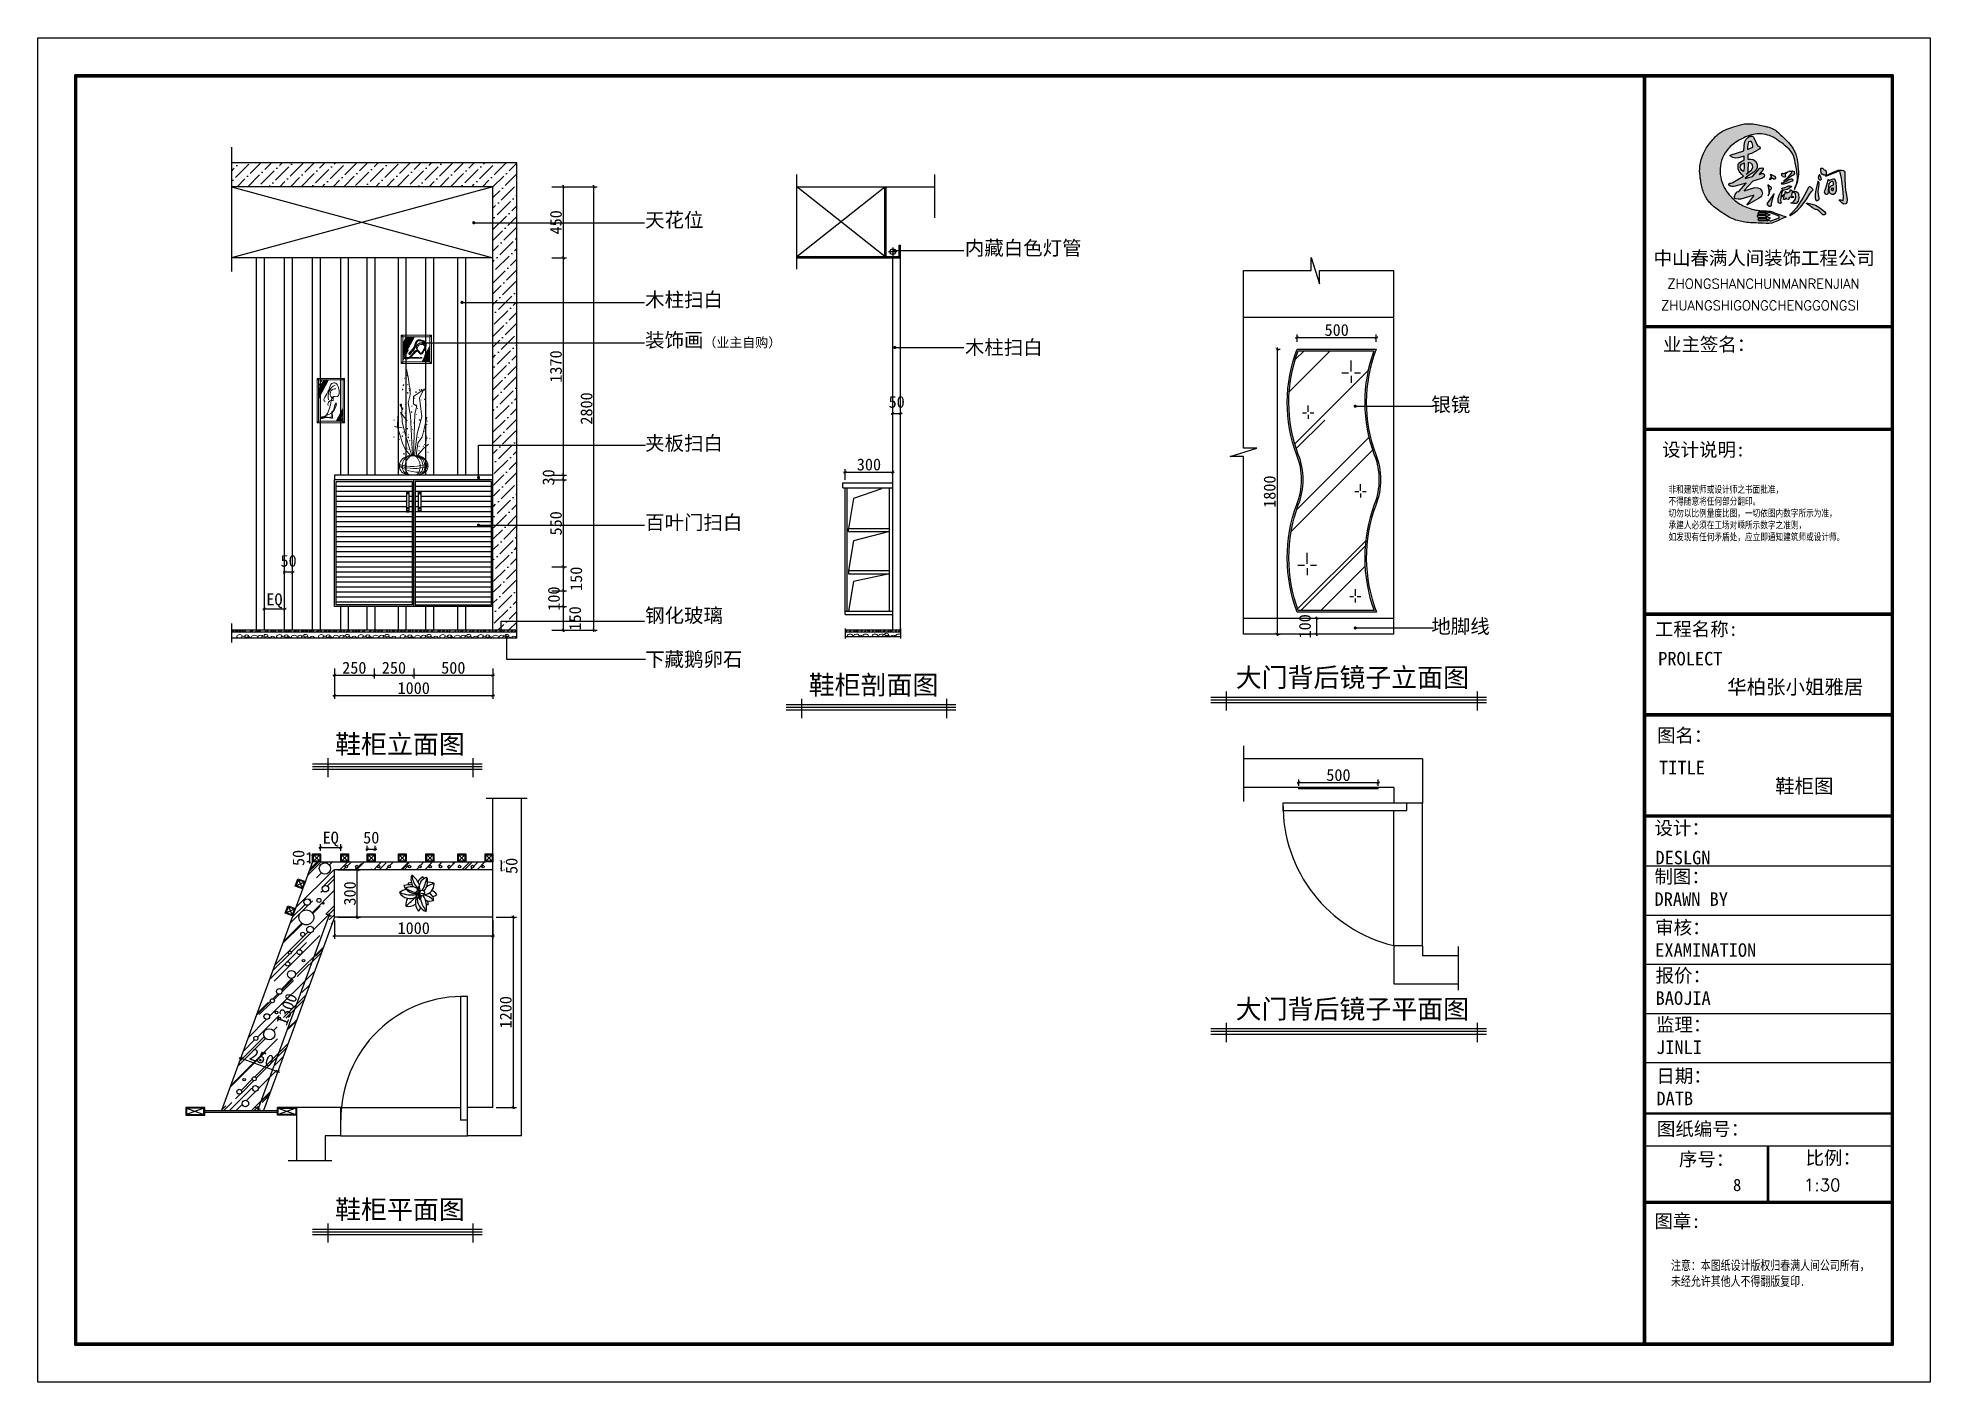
# Model space of a CAD drawing. Header units: millimetres. Extents: x 71641 to 191108, y -23091 to 29972.
# Drawn here: x 71641 to 83588, y -9624 to -1139 of the extents above; entities that cross this region are included whole.
import ezdxf

# ---------------------------------------------------------------- set-up
doc = ezdxf.new("R2010")
doc.units = ezdxf.units.MM
for name, color, linetype in [('00', 1, 'Continuous'), ('3', 5, 'Continuous'), ('ZHUWU', 80, 'Continuous'), ('家', 1, 'Continuous')]:
    doc.layers.add(name, color=color, linetype=linetype)
doc.layers.add('8', color=8, linetype='Continuous', lineweight=0)
doc.styles.add('2121212', font='SIMFANG.TTF', dxfattribs={"height": 180})
doc.styles.add('30', font='SimSun.ttf', dxfattribs={"height": 75})
doc.styles.add('ROMAND', font='romand.shx', dxfattribs={"height": 100})
doc.styles.get("Standard").update_dxf_attribs({"font": 'SimSun.ttf', "height": 150})
doc.styles.add('STYLE-50B', font='SimSun.ttf', dxfattribs={"width": 0.766, "height": 150})
doc.dimstyles.new('30', dxfattribs={"dimscale": 0, "dimtxt": 90, "dimasz": 20, "dimexe": 20, "dimexo": 20, "dimgap": 10, "dimtad": 1, "dimdec": 0, "dimzin": 0, "dimdsep": 46, "dimtxsty": '30', "dimblk": 'ARCHTICK', "dimcen": 20, "dimdle": 10, "dimclrd": 8, "dimclre": 8, "dimclrt": 2, "dimadec": 0, "dimazin": 0, "dimtfac": 1, "dimtdec": 0, "dimtmove": 2, "dimatfit": 3, "dimldrblk": 'DOT', "dimfxl": 0, "dimtolj": 2, "dimtzin": 0, "dimlwd": -1, "dimarcsym": 0})

msp = doc.modelspace()

# ---------------------------------------------------------------- texts
at = {"color": 2, "char_height": 90, "attachment_point": 1, "style": '30'}
for s, insert in [('天花位', (75475.1, -2243.5)), ('内藏白色灯管', (77493.8, -2420.1)), ('木柱扫白', (75475.1, -2746.1)), ('装饰画{\\H0.6667x;（业主自购）}', (75475.1, -3001.1)), ('木柱扫白', (77493.8, -3047.3)), ('银镜', (80438.8, -3408)), ('夹板扫白', (75475.1, -3652.3)), ('百叶门扫白', (75475.1, -4152.4)), ('钢化玻璃', (75475.1, -4739.2)), ('地脚线', (80438.8, -4807.8)), ('下藏鹅卵石', (75475.1, -5015.6))]:
    msp.add_mtext(s, dxfattribs=dict(at, insert=insert))
at = {"color": 8, "char_height": 120, "width": 4291.546, "attachment_point": 3}
for s, insert in [('{\\C2;大门背后镜子立面图}', (80676.6, -5115.6)), ('{\\C2;鞋柜剖面图}', (77326.3, -5163)), ('{\\C2;鞋柜立面图}', (74336.2, -5537.1)), ('{\\C2;大门背后镜子平面图}', (80676.6, -7208.2)), ('{\\C2;鞋柜平面图}', (74336.2, -8473.6))]:
    msp.add_mtext(s, dxfattribs=dict(at, insert=insert))
at = {"layer": '00', "color": 8, "lineweight": -2, "style": 'ROMAND'}
for s, p in [('ZHONGSHANCHUNMANRENJIAN', (81928.9, -2721)), ('ZHUANGSHIGONGCHENGGONGSI', (81889, -2858.2))]:
    msp.add_text(s, height=60.756, dxfattribs=at).set_placement(p)
at = {"layer": '00', "color": 8, "lineweight": -2, "attachment_point": 1, "style": '2121212'}
for s, insert, char_height, width in [('{\\f宋体|b0|i0|c134|p2;中山春满人间装饰工程公司}', (81842, -2486, 0), 85.272, 1591.421), ('{\\f宋体|b0|i0|c134|p2;业主签名：}', (81901.5, -3030.6, 0), 85.272, 1265.567), ('{\\f宋体|b0|i0|c134|p2;设计说明:}', (81896, -3695.2, 0), 85.272, 1265.567), ('{\\f宋体|b0|i0|c134|p2;工程名称:}', (81850.4, -4827.8, 0), 85.272, 1265.567), ('{\\f宋体|b0|i0|c134|p2;PROLECT}', (81870.6, -5014.2, 0), 85.272, 1265.567), ('{\\fSimSun|b0|i0|c134|p2;\\C2;华柏张小姐雅居}', (82306.2, -5190.6, 0), 90, 1265.567), ('{\\f宋体|b0|i0|c134|p2;图名：}', (81863.2, -5498.2, 0), 85.272, 1265.567), ('{\\f宋体|b0|i0|c134|p2;TITLE}', (81875.9, -5701.9, 0), 85.272, 1265.567), ('{\\fSimSun|b0|i0|c134|p2;\\C2;鞋柜图}', (82609, -5816, 0), 90, 1265.567), ('{\\f宋体|b0|i0|c134|p2;设计：}', (81847.6, -6083, 0), 85.272, 1265.567), ('{\\f宋体|b0|i0|c134|p2;DESLGN}', (81853.2, -6270, 0), 85.272, 1265.567), ('{\\f宋体|b0|i0|c134|p2;制图：\\PDRAWN BY}', (81847.4, -6390, 0), 85.272, 1265.567), ('{\\f宋体|b0|i0|c134|p2;审核：\\PEXAMINATION}', (81851.8, -6711.6, 0), 85.272, 1265.567), ('{\\f宋体|b0|i0|c134|p2;报价：\\PBAOJIA}', (81854.4, -7014.6, 0), 85.272, 1265.567), ('{\\f宋体|b0|i0|c134|p2;监理：\\PJINLI}', (81857.2, -7324.7, 0), 85.272, 1265.567), ('{\\f宋体|b0|i0|c134|p2;日期：\\PDATB}', (81859.4, -7648.1, 0), 85.272, 1265.567), ('{\\f宋体|b0|i0|c134|p2;图纸编号：}', (81862.9, -7982.5, 0), 85.272, 1265.567), ('{\\f宋体|b0|i0|c134|p2;序号：}', (82001.9, -8173.5, 0), 85.272, 1265.567), ('{\\f宋体|b0|i0|c134|p2;比例：}', (82801.4, -8165.1, 0), 85.272, 1265.567), ('{\\C2;8}', (82343, -8340), 77.52, 418.4), ('{\\Fromand.shx;\\C2;1:30}', (82789.6, -8340), 77.52, 418.4), ('{\\f宋体|b0|i0|c134|p2;图章\\f宋体|b0|i0|c0|p2;:}', (81847.7, -8565, 0), 85.272, 1265.567)]:
    msp.add_mtext(s, dxfattribs=dict(at, insert=insert, char_height=char_height, width=width))
at = {"layer": '家', "color": 8, "lineweight": -2, "width": 1265.567, "attachment_point": 1, "style": 'STYLE-50B'}
for s, insert, char_height in [('非和建筑师或设计师之书面批准，\\P不得随意将任何部分翻印。\\P切勿以比例量度比图，一切依图内数字所示为准，\\P承建人必须在工场对嵊所示数字之准则，\\P如发现有任何矛盾处，应立即通知建筑师或设计师。', (81936, -3965.9, 0), 45), ('注意：本图纸设计版权归春满人间公司所有，未经允许其他人不得翻版复印{\\f宋体|b0|i0|c0|p2;.}', (81951.6, -8855.8, 0), 60)]:
    msp.add_mtext(s, dxfattribs=dict(at, insert=insert, char_height=char_height))

# ---------------------------------------------------------------- blocks, each defined once
blk = doc.blocks.new('berge')
at = {"layer": '8', "color": 30}
for p, q in [((100155, -12501), (100151, -12481)), ((100163, -12541), (100155, -12501)), ((100167, -12579), (100163, -12541)), ((100162, -12692), (100173, -12641)), ((100173, -12607), (100167, -12579)), ((100173, -12641), (100173, -12607)), ((100196, -12651), (100250, -12615)), ((100196, -12698), (100196, -12651)), ((100233, -12660), (100262, -12603)), ((100247, -12780), (100233, -12660)), ((100094, -12845), (100096, -12777)), ((100108, -12703), (100127, -12734)), ((100112, -12752), (100154, -12805)), ((100123, -12814), (100120, -12698)), ((100175, -12774), (100162, -12692)), ((100189, -13026), (100175, -12774)), ((100216, -12712), (100196, -12698)), ((100196, -13026), (100204, -12762)), ((100204, -12762), (100216, -12712)), ((100219, -12886), (100247, -12780)), ((100263, -12856), (100279, -12783)), ((100074, -12842), (100124, -12849)), ((100126, -12947), (100094, -12845)), ((100145, -12895), (100123, -12814)), ((100184, -13026), (100145, -12895)), ((100202, -13027), (100219, -12886)), ((100250, -12907), (100263, -12856)), ((100273, -12967), (100275, -12897)), ((100143, -12985), (100126, -12947)), ((100177, -13025), (100143, -12985)), ((100211, -13026), (100222, -12946)), ((100220, -13025), (100257, -12983)), ((100222, -12946), (100250, -12907)), ((100257, -12983), (100290, -12952)), ((100167, -13147), (100226, -13147))]:
    blk.add_line(p, q, dxfattribs=at)
for points, const_width in [([(100136, -12537, 1), (100139, -12537, 1)], 3.38), ([(100152, -12486, 1), (100155, -12486, 1)], 3.38), ([(100153, -12520, 1), (100157, -12520, 1)], 3.38), ([(100124, -12608, 1), (100129, -12608, 1)], 5.06), ([(100129, -12580, 1), (100134, -12580, 1)], 5.06), ([(100145, -12660, 1), (100149, -12660, 1)], 3.38), ([(100156, -12629, 1), (100161, -12629, 1)], 5.06), ([(100157, -12577, 1), (100161, -12577, 1)], 3.38), ([(100165, -12604, 1), (100169, -12604, 1)], 3.38), ([(100168, -12614, 1), (100171, -12614, 1)], 3.38), ([(100200, -12662, 1), (100204, -12662, 1)], 3.38), ([(100208, -12624, 1), (100213, -12624, 1)], 5.06), ([(100231, -12611, 1), (100236, -12611, 1)], 5.06), ([(100244, -12609, 1), (100249, -12609, 1)], 5.06), ([(100251, -12614, 1), (100254, -12614, 1)], 3.38), ([(100262, -12609, 1), (100267, -12609, 1)], 5.06), ([(100268, -12608, 1), (100273, -12608, 1)], 5.06), ([(100114, -12701, 1), (100118, -12701, 1)], 3.38), ([(100114, -12762, 1), (100118, -12762, 1)], 3.38), ([(100123, -12726, 1), (100128, -12726, 1)], 5.06), ([(100141, -12756, 1), (100145, -12756, 1)], 3.38), ([(100143, -12701, 1), (100146, -12701, 1)], 3.38), ([(100147, -12754, 1), (100150, -12754, 1)], 3.38), ([(100180, -12750, 1), (100185, -12750, 1)], 5.06), ([(100183, -12713, 1), (100186, -12713, 1)], 3.38), ([(100211, -12707, 1), (100214, -12707, 1)], 3.38), ([(100211, -12765, 1), (100214, -12765, 1)], 3.38), ([(100218, -12727, 1), (100221, -12727, 1)], 3.38), ([(100243, -12674, 1), (100246, -12674, 1)], 3.38), ([(100263, -12670, 1), (100267, -12670, 1)], 3.38), ([(100271, -12704, 1), (100276, -12704, 1)], 5.06), ([(100070, -12801, 1), (100074, -12801, 1)], 3.38), ([(100082, -12843, 1), (100086, -12843, 1)], 3.38), ([(100122, -12902, 1), (100127, -12902, 1)], 5.06), ([(100128, -12877, 1), (100131, -12877, 1)], 3.38), ([(100153, -12855, 1), (100158, -12855, 1)], 5.06), ([(100160, -12894, 1), (100163, -12894, 1)], 3.38), ([(100177, -12813, 1), (100181, -12813, 1)], 3.38), ([(100188, -12859, 1), (100191, -12859, 1)], 3.38), ([(100195, -12819, 1), (100198, -12819, 1)], 3.38), ([(100200, -12812, 1), (100204, -12812, 1)], 3.38), ([(100228, -12848, 1), (100232, -12848, 1)], 3.38), ([(100231, -12800, 1), (100236, -12800, 1)], 5.06), ([(100243, -12794, 1), (100246, -12794, 1)], 3.38), ([(100266, -12872, 1), (100269, -12872, 1)], 3.38), ([(100273, -12844, 1), (100276, -12844, 1)], 3.38), ([(100278, -12829, 1), (100281, -12829, 1)], 3.38), ([(100279, -12808, 1), (100283, -12808, 1)], 3.38), ([(100070, -12908, 1), (100074, -12908, 1)], 3.38), ([(100104, -12924, 1), (100107, -12924, 1)], 3.38), ([(100132, -13014, 1), (100137, -13014, 1)], 5.06), ([(100153, -12978, 1), (100157, -12978, 1)], 3.38), ([(100159, -12910, 1), (100164, -12910, 1)], 5.06), ([(100159, -12987, 1), (100162, -12987, 1)], 3.38), ([(100169, -12931, 1), (100173, -12931, 1)], 3.38), ([(100183, -12975, 1), (100186, -12975, 1)], 3.38), ([(100184, -12942, 1), (100187, -12942, 1)], 3.38), ([(100187, -12990, 1), (100190, -12990, 1)], 3.38), ([(100193, -13003, 1), (100197, -13003, 1)], 3.38), ([(100223, -12910, 1), (100226, -12910, 1)], 3.38), ([(100228, -12966, 1), (100232, -12966, 1)], 3.38), ([(100228, -12995, 1), (100232, -12995, 1)], 3.38), ([(100255, -12966, 1), (100259, -12966, 1)], 3.38), ([(100262, -12954, 1), (100265, -12954, 1)], 3.38), ([(100279, -12914, 1), (100283, -12914, 1)], 3.38), ([(100285, -13003, 1), (100288, -13003, 1)], 3.38), ([(100297, -12918, 1), (100300, -12918, 1)], 3.38)]:
    blk.add_lwpolyline(points, format="xyb", close=True, dxfattribs=dict(at, const_width=const_width))
for centre, radius, start, end in [((100200, -12848), 258, 248.5797, 289.5606), ((100225, -12917), 212, 235.9909, 283.8163), ((100189, -12790), 303, 254.3811, 288.6031), ((100185, -13107), 84.6, 100.8726, 154.0694), ((100189, -13090), 65.9, 100.7426, 235.414), ((100216, -13092), 74.1, 115.8824, 228.3049), ((100198, -12823), 203, 261.7812, 277.6165), ((100153, -13092), 84.6, 318.9803, 51.3341), ((100185, -13091), 70.2, 306.2022, 68.2615), ((100198, -13093), 69.4, 313.9081, 75.7415), ((100212, -13090), 66.2, 315.1146, 82.8534), ((100208, -13107), 84.6, 25.9306, 78.1167)]:
    blk.add_arc(centre, radius, start, end, dxfattribs=at)
for points in [[(100167, -13147), (100127, -13133), (100107, -13101), (100109, -13070)], [(100226, -13147), (100265, -13133), (100286, -13101), (100284, -13070)]]:
    blk.add_spline(points, degree=3, dxfattribs=at)
at = {"layer": '8', "color": 30, "flags": 9}
for tag in ['YSIZE', 'XSIZE']:
    blk.add_attdef(tag, (100196, -13147), '', height=0.4, dxfattribs=at)
blk = doc.blocks.new('_ARCHTICK')
at = {"color": 0, "linetype": 'ByBlock', "const_width": 0.15}
blk.add_lwpolyline([(-0.5, -0.5), (0.5, 0.5)], dxfattribs=at)
blk = doc.blocks.new('*D86')
at = {"color": 8, "lineweight": -2}
for p, q in [((74885, -4728), (74979, -4728)), ((74885, -4878), (74979, -4878))]:
    blk.add_line(p, q, dxfattribs=at)
at = {"color": 8}
blk.add_line((74959, -4888), (74959, -4718), dxfattribs=at)
at = {"layer": 'Defpoints', "color": 0}
for p in [(74865, -4728), (74959, -4728), (74865, -4878)]:
    blk.add_point(p, dxfattribs=at)
at = {"color": 8, "xscale": 20, "yscale": 20, "zscale": 20}
for p, rotation in [((74959, -4728), 90), ((74959, -4878), 270)]:
    blk.add_blockref('_ARCHTICK', p, dxfattribs=dict(at, rotation=rotation))
at = {"color": 2, "insert": (75033, -4803), "char_height": 75, "attachment_point": 5, "rotation": 90, "style": '30'}
blk.add_mtext('\\A2;150', dxfattribs=at)
blk = doc.blocks.new('_Dot')
at = {"color": 0, "linetype": 'ByBlock', "lineweight": -2}
blk.add_line((-0.5, 0), (-1, 0), dxfattribs=at)
at = {"color": 0, "linetype": 'ByBlock', "const_width": 0.5}
blk.add_lwpolyline([(-0.25, 0, 1), (0.25, 0, 1)], format="xyb", close=True, dxfattribs=at)
blk = doc.blocks.new('DOT')
at = {"color": 0, "linetype": 'ByBlock'}
blk.add_line((-0.5, 0), (-1, 0), dxfattribs=at)
at = {"color": 0, "linetype": 'ByBlock', "const_width": 0.5}
blk.add_lwpolyline([(-0.25, 0, 1), (0.25, 0, 1)], format="xyb", close=True, dxfattribs=at)
blk = doc.blocks.new('*D87')
at = {"color": 8, "lineweight": -2}
for p, q in [((74885, -4628), (74979, -4628)), ((74885, -4728), (74979, -4728))]:
    blk.add_line(p, q, dxfattribs=at)
at = {"color": 8}
blk.add_line((74959, -4738), (74959, -4618), dxfattribs=at)
at = {"layer": 'Defpoints', "color": 0}
for p in [(74865, -4628), (74959, -4628), (74865, -4728)]:
    blk.add_point(p, dxfattribs=at)
at = {"color": 8, "xscale": 20, "yscale": 20, "zscale": 20}
for p, rotation in [((74959, -4628), 90), ((74959, -4728), 270)]:
    blk.add_blockref('_ARCHTICK', p, dxfattribs=dict(at, rotation=rotation))
at = {"color": 2, "insert": (74899, -4678), "char_height": 75, "attachment_point": 5, "rotation": 90, "style": '30'}
blk.add_mtext('\\A2;100', dxfattribs=at)
blk = doc.blocks.new('*D88')
at = {"color": 8, "lineweight": -2}
for p, q in [((74885, -4478), (74979, -4478)), ((74885, -4628), (74979, -4628))]:
    blk.add_line(p, q, dxfattribs=at)
at = {"color": 8}
blk.add_line((74959, -4638), (74959, -4468), dxfattribs=at)
at = {"layer": 'Defpoints', "color": 0}
for p in [(74865, -4478), (74959, -4478), (74865, -4628)]:
    blk.add_point(p, dxfattribs=at)
at = {"color": 8, "xscale": 20, "yscale": 20, "zscale": 20}
for p, rotation in [((74959, -4478), 90), ((74959, -4628), 270)]:
    blk.add_blockref('_ARCHTICK', p, dxfattribs=dict(at, rotation=rotation))
at = {"color": 2, "insert": (75040, -4553), "char_height": 75, "attachment_point": 5, "rotation": 90, "style": '30'}
blk.add_mtext('\\A2;150', dxfattribs=at)
blk = doc.blocks.new('*D89')
at = {"color": 8, "lineweight": -2}
for p, q in [((74885, -3928), (74979, -3928)), ((74885, -4478), (74979, -4478))]:
    blk.add_line(p, q, dxfattribs=at)
at = {"color": 8}
blk.add_line((74959, -4488), (74959, -3918), dxfattribs=at)
at = {"layer": 'Defpoints', "color": 0}
for p in [(74865, -3928), (74959, -3928), (74865, -4478)]:
    blk.add_point(p, dxfattribs=at)
at = {"color": 8, "xscale": 20, "yscale": 20, "zscale": 20}
for p, rotation in [((74959, -3928), 90), ((74959, -4478), 270)]:
    blk.add_blockref('_ARCHTICK', p, dxfattribs=dict(at, rotation=rotation))
at = {"color": 2, "insert": (74912, -4203), "char_height": 75, "attachment_point": 5, "rotation": 90, "style": '30'}
blk.add_mtext('\\A2;550', dxfattribs=at)
blk = doc.blocks.new('*D90')
at = {"color": 8, "lineweight": -2}
for p, q in [((74885, -3898), (74979, -3898)), ((74885, -3928), (74979, -3928))]:
    blk.add_line(p, q, dxfattribs=at)
at = {"color": 8}
blk.add_line((74959, -3938), (74959, -3888), dxfattribs=at)
at = {"layer": 'Defpoints', "color": 0}
for p in [(74865, -3898), (74865, -3928), (74959, -3898)]:
    blk.add_point(p, dxfattribs=at)
at = {"color": 8, "xscale": 20, "yscale": 20, "zscale": 20}
for p, rotation in [((74959, -3898), 90), ((74959, -3928), 270)]:
    blk.add_blockref('_ARCHTICK', p, dxfattribs=dict(at, rotation=rotation))
at = {"color": 2, "insert": (74865, -3913), "char_height": 75, "attachment_point": 5, "rotation": 90, "style": '30'}
blk.add_mtext('\\A2;30', dxfattribs=at)
blk = doc.blocks.new('*D91')
at = {"color": 8, "lineweight": -2}
for p, q in [((74885, -2528), (74979, -2528)), ((74885, -3898), (74979, -3898))]:
    blk.add_line(p, q, dxfattribs=at)
at = {"color": 8}
blk.add_line((74959, -3908), (74959, -2518), dxfattribs=at)
at = {"layer": 'Defpoints', "color": 0}
for p in [(74865, -2528), (74959, -2528), (74865, -3898)]:
    blk.add_point(p, dxfattribs=at)
at = {"color": 8, "xscale": 20, "yscale": 20, "zscale": 20}
for p, rotation in [((74959, -2528), 90), ((74959, -3898), 270)]:
    blk.add_blockref('_ARCHTICK', p, dxfattribs=dict(at, rotation=rotation))
at = {"color": 2, "insert": (74912, -3213), "char_height": 75, "attachment_point": 5, "rotation": 90, "style": '30'}
blk.add_mtext('\\A2;1370', dxfattribs=at)
blk = doc.blocks.new('*D92')
at = {"color": 8, "lineweight": -2}
for p, q in [((74885, -2078), (74979, -2078)), ((74885, -2528), (74979, -2528))]:
    blk.add_line(p, q, dxfattribs=at)
at = {"color": 8}
blk.add_line((74959, -2538), (74959, -2068), dxfattribs=at)
at = {"layer": 'Defpoints', "color": 0}
for p in [(74865, -2078), (74959, -2078), (74865, -2528)]:
    blk.add_point(p, dxfattribs=at)
at = {"color": 8, "xscale": 20, "yscale": 20, "zscale": 20}
for p, rotation in [((74959, -2078), 90), ((74959, -2528), 270)]:
    blk.add_blockref('_ARCHTICK', p, dxfattribs=dict(at, rotation=rotation))
at = {"color": 2, "insert": (74912, -2303), "char_height": 75, "attachment_point": 5, "rotation": 90, "style": '30'}
blk.add_mtext('\\A2;450', dxfattribs=at)
blk = doc.blocks.new('*D93')
at = {"color": 8, "lineweight": -2}
for p, q in [((74924, -2078), (75172, -2078)), ((74924, -4878), (75172, -4878))]:
    blk.add_line(p, q, dxfattribs=at)
at = {"color": 8}
blk.add_line((75152, -4888), (75152, -2068), dxfattribs=at)
at = {"layer": 'Defpoints', "color": 0}
for p in [(74904, -2078), (75152, -2078), (74904, -4878)]:
    blk.add_point(p, dxfattribs=at)
at = {"color": 8, "xscale": 20, "yscale": 20, "zscale": 20}
for p, rotation in [((75152, -2078), 90), ((75152, -4878), 270)]:
    blk.add_blockref('_ARCHTICK', p, dxfattribs=dict(at, rotation=rotation))
at = {"color": 2, "insert": (75105, -3478), "char_height": 75, "attachment_point": 5, "rotation": 90, "style": '30'}
blk.add_mtext('\\A2;2800', dxfattribs=at)
blk = doc.blocks.new('*D94')
at = {"color": 8, "lineweight": -2}
for p, q in [((73514, -5120), (73514, -5182)), ((73764, -5120), (73764, -5182))]:
    blk.add_line(p, q, dxfattribs=at)
at = {"color": 8}
blk.add_line((73504, -5162), (73774, -5162), dxfattribs=at)
at = {"layer": 'Defpoints', "color": 0}
for p in [(73514, -5100), (73764, -5100), (73764, -5162)]:
    blk.add_point(p, dxfattribs=at)
at = {"color": 8, "xscale": 20, "yscale": 20, "zscale": 20, "rotation": 180}
blk.add_blockref('_ARCHTICK', (73514, -5162), dxfattribs=at)
at = {"color": 8, "xscale": 20, "yscale": 20, "zscale": 20}
blk.add_blockref('_ARCHTICK', (73764, -5162), dxfattribs=at)
at = {"color": 2, "insert": (73639, -5115), "char_height": 75, "attachment_point": 5, "style": '30'}
blk.add_mtext('\\A2;250', dxfattribs=at)
blk = doc.blocks.new('*D95')
at = {"color": 8, "lineweight": -2}
for p, q in [((73764, -5120), (73764, -5182)), ((74014, -5120), (74014, -5182))]:
    blk.add_line(p, q, dxfattribs=at)
at = {"color": 8}
blk.add_line((73754, -5162), (74024, -5162), dxfattribs=at)
at = {"layer": 'Defpoints', "color": 0}
for p in [(73764, -5100), (74014, -5100), (74014, -5162)]:
    blk.add_point(p, dxfattribs=at)
at = {"color": 8, "xscale": 20, "yscale": 20, "zscale": 20, "rotation": 180}
blk.add_blockref('_ARCHTICK', (73764, -5162), dxfattribs=at)
at = {"color": 8, "xscale": 20, "yscale": 20, "zscale": 20}
blk.add_blockref('_ARCHTICK', (74014, -5162), dxfattribs=at)
at = {"color": 2, "insert": (73889, -5115), "char_height": 75, "attachment_point": 5, "style": '30'}
blk.add_mtext('\\A2;250', dxfattribs=at)
blk = doc.blocks.new('*D96')
at = {"color": 8, "lineweight": -2}
for p, q in [((74014, -5120), (74014, -5182)), ((74514, -5120), (74514, -5182))]:
    blk.add_line(p, q, dxfattribs=at)
at = {"color": 8}
blk.add_line((74004, -5162), (74524, -5162), dxfattribs=at)
at = {"layer": 'Defpoints', "color": 0}
for p in [(74014, -5100), (74514, -5100), (74514, -5162)]:
    blk.add_point(p, dxfattribs=at)
at = {"color": 8, "xscale": 20, "yscale": 20, "zscale": 20, "rotation": 180}
blk.add_blockref('_ARCHTICK', (74014, -5162), dxfattribs=at)
at = {"color": 8, "xscale": 20, "yscale": 20, "zscale": 20}
blk.add_blockref('_ARCHTICK', (74514, -5162), dxfattribs=at)
at = {"color": 2, "insert": (74264, -5115), "char_height": 75, "attachment_point": 5, "style": '30'}
blk.add_mtext('\\A2;500', dxfattribs=at)
blk = doc.blocks.new('*D97')
at = {"color": 8, "lineweight": -2}
for p, q in [((73514, -5120), (73514, -5310)), ((74514, -5120), (74514, -5310))]:
    blk.add_line(p, q, dxfattribs=at)
at = {"color": 8}
blk.add_line((73504, -5290), (74524, -5290), dxfattribs=at)
at = {"layer": 'Defpoints', "color": 0}
for p in [(73514, -5100), (74514, -5100), (74514, -5290)]:
    blk.add_point(p, dxfattribs=at)
at = {"color": 8, "xscale": 20, "yscale": 20, "zscale": 20, "rotation": 180}
blk.add_blockref('_ARCHTICK', (73514, -5290), dxfattribs=at)
at = {"color": 8, "xscale": 20, "yscale": 20, "zscale": 20}
blk.add_blockref('_ARCHTICK', (74514, -5290), dxfattribs=at)
at = {"color": 2, "insert": (74014, -5243), "char_height": 75, "attachment_point": 5, "style": '30'}
blk.add_mtext('\\A2;1000', dxfattribs=at)
blk = doc.blocks.new('*D98')
at = {"color": 8}
blk.add_line((73209, -4744), (73062, -4744), dxfattribs=at)
at = {"color": 8, "lineweight": -2}
for p, q in [((73072, -4769), (73072, -4724)), ((73199, -4769), (73199, -4724))]:
    blk.add_line(p, q, dxfattribs=at)
at = {"layer": 'Defpoints', "color": 0}
for p in [(73072, -4744), (73072, -4789), (73199, -4789)]:
    blk.add_point(p, dxfattribs=at)
at = {"color": 8, "xscale": 20, "yscale": 20, "zscale": 20, "rotation": 180}
blk.add_blockref('_ARCHTICK', (73072, -4744), dxfattribs=at)
at = {"color": 8, "xscale": 20, "yscale": 20, "zscale": 20}
blk.add_blockref('_ARCHTICK', (73199, -4744), dxfattribs=at)
at = {"color": 2, "insert": (73135, -4692), "char_height": 75, "attachment_point": 5, "style": '30'}
blk.add_mtext('\\A2;EQ', dxfattribs=at)
blk = doc.blocks.new('*D99')
at = {"color": 8}
blk.add_line((73259, -4512), (73189, -4512), dxfattribs=at)
at = {"color": 8, "lineweight": -2}
for p, q in [((73199, -4547), (73199, -4492)), ((73249, -4547), (73249, -4492))]:
    blk.add_line(p, q, dxfattribs=at)
at = {"layer": 'Defpoints', "color": 0}
for p in [(73199, -4512), (73199, -4567), (73249, -4567)]:
    blk.add_point(p, dxfattribs=at)
at = {"color": 8, "xscale": 20, "yscale": 20, "zscale": 20, "rotation": 180}
blk.add_blockref('_ARCHTICK', (73199, -4512), dxfattribs=at)
at = {"color": 8, "xscale": 20, "yscale": 20, "zscale": 20}
blk.add_blockref('_ARCHTICK', (73249, -4512), dxfattribs=at)
at = {"color": 2, "insert": (73224, -4440), "char_height": 75, "attachment_point": 5, "style": '30'}
blk.add_mtext('\\A2;50', dxfattribs=at)
blk = doc.blocks.new('*D100')
at = {"color": 8}
blk.add_line((73504, -6806), (74524, -6806), dxfattribs=at)
at = {"color": 8, "lineweight": -2}
for p, q in [((73514, -6709), (73514, -6826)), ((74514, -6709), (74514, -6826))]:
    blk.add_line(p, q, dxfattribs=at)
at = {"layer": 'Defpoints', "color": 0}
for p in [(73514, -6689), (74514, -6689), (74514, -6806)]:
    blk.add_point(p, dxfattribs=at)
at = {"color": 8, "xscale": 20, "yscale": 20, "zscale": 20, "rotation": 180}
blk.add_blockref('_ARCHTICK', (73514, -6806), dxfattribs=at)
at = {"color": 8, "xscale": 20, "yscale": 20, "zscale": 20}
blk.add_blockref('_ARCHTICK', (74514, -6806), dxfattribs=at)
at = {"color": 2, "insert": (74014, -6758), "char_height": 75, "attachment_point": 5, "style": '30'}
blk.add_mtext('\\A2;1000', dxfattribs=at)
blk = doc.blocks.new('*D101')
at = {"color": 8, "lineweight": -2}
for p, q in [((73534, -6389), (73678, -6389)), ((73534, -6689), (73678, -6689))]:
    blk.add_line(p, q, dxfattribs=at)
at = {"color": 8}
blk.add_line((73658, -6699), (73658, -6379), dxfattribs=at)
at = {"layer": 'Defpoints', "color": 0}
for p in [(73514, -6389), (73658, -6389), (73514, -6689)]:
    blk.add_point(p, dxfattribs=at)
at = {"color": 8, "xscale": 20, "yscale": 20, "zscale": 20}
for p, rotation in [((73658, -6389), 90), ((73658, -6689), 270)]:
    blk.add_blockref('_ARCHTICK', p, dxfattribs=dict(at, rotation=rotation))
at = {"color": 2, "insert": (73611, -6539), "char_height": 75, "attachment_point": 5, "rotation": 90, "style": '30'}
blk.add_mtext('\\A2;300', dxfattribs=at)
blk = doc.blocks.new('*D102')
at = {"color": 8}
blk.add_line((73416, -6248), (73563, -6248), dxfattribs=at)
at = {"color": 8, "lineweight": -2}
for p, q in [((73426, -6270), (73426, -6228)), ((73553, -6270), (73553, -6228))]:
    blk.add_line(p, q, dxfattribs=at)
at = {"layer": 'Defpoints', "color": 0}
for p in [(73426, -6290), (73553, -6248), (73553, -6290)]:
    blk.add_point(p, dxfattribs=at)
at = {"color": 8, "xscale": 20, "yscale": 20, "zscale": 20, "rotation": 180}
blk.add_blockref('_ARCHTICK', (73426, -6248), dxfattribs=at)
at = {"color": 8, "xscale": 20, "yscale": 20, "zscale": 20}
blk.add_blockref('_ARCHTICK', (73553, -6248), dxfattribs=at)
at = {"color": 2, "insert": (73490, -6196), "char_height": 75, "attachment_point": 5, "style": '30'}
blk.add_mtext('\\A2;EQ', dxfattribs=at)
blk = doc.blocks.new('*D103')
at = {"color": 8}
blk.add_line((73711, -6259), (73781, -6259), dxfattribs=at)
at = {"color": 8, "lineweight": -2}
for p, q in [((73721, -6270), (73721, -6239)), ((73771, -6270), (73771, -6239))]:
    blk.add_line(p, q, dxfattribs=at)
at = {"layer": 'Defpoints', "color": 0}
for p in [(73721, -6290), (73771, -6259), (73771, -6290)]:
    blk.add_point(p, dxfattribs=at)
at = {"color": 8, "xscale": 20, "yscale": 20, "zscale": 20, "rotation": 180}
blk.add_blockref('_ARCHTICK', (73721, -6259), dxfattribs=at)
at = {"color": 8, "xscale": 20, "yscale": 20, "zscale": 20}
blk.add_blockref('_ARCHTICK', (73771, -6259), dxfattribs=at)
at = {"color": 2, "insert": (73746, -6187), "char_height": 75, "attachment_point": 5, "style": '30'}
blk.add_mtext('\\A2;50', dxfattribs=at)
blk = doc.blocks.new('*D104')
at = {"color": 8}
blk.add_line((73029, -7906), (73484, -6667), dxfattribs=at)
at = {"color": 8, "lineweight": -2}
for p, q in [((73495, -6682), (73462, -6670)), ((73047, -7903), (73013, -7890))]:
    blk.add_line(p, q, dxfattribs=at)
at = {"layer": 'Defpoints', "color": 0}
for p in [(73481, -6676), (73514, -6689), (73066, -7909)]:
    blk.add_point(p, dxfattribs=at)
at = {"color": 8, "xscale": 20, "yscale": 20, "zscale": 20}
for p, rotation in [((73481, -6676), 69.83501960550427), ((73032, -7897), 249.8350196055043)]:
    blk.add_blockref('_ARCHTICK', p, dxfattribs=dict(at, rotation=rotation))
at = {"color": 2, "insert": (73212, -7270), "char_height": 75, "attachment_point": 5, "rotation": 69.835, "style": '30'}
blk.add_mtext('\\A2;1300', dxfattribs=at)
blk = doc.blocks.new('*D105')
at = {"color": 8}
blk.add_line((72912, -7574), (73166, -7667), dxfattribs=at)
at = {"layer": 'Defpoints', "color": 0}
for p in [(72922, -7577), (73156, -7663), (73156, -7663)]:
    blk.add_point(p, dxfattribs=at)
at = {"color": 8, "xscale": 20, "yscale": 20, "zscale": 20}
for p, rotation in [((72922, -7577), 159.8350196055034), ((73156, -7663), 339.8350196055034)]:
    blk.add_blockref('_ARCHTICK', p, dxfattribs=dict(at, rotation=rotation))
at = {"color": 2, "insert": (73055, -7576), "char_height": 75, "attachment_point": 5, "rotation": 339.835, "style": '30'}
blk.add_mtext('\\A2;250', dxfattribs=at)
blk = doc.blocks.new('*D106')
at = {"color": 8}
blk.add_line((74568, -6399), (74568, -6330), dxfattribs=at)
at = {"color": 8, "lineweight": -2}
for p, q in [((74584, -6340), (74588, -6340)), ((74584, -6389), (74588, -6389))]:
    blk.add_line(p, q, dxfattribs=at)
at = {"layer": 'Defpoints', "color": 0}
for p in [(74564, -6340), (74564, -6389), (74568, -6340)]:
    blk.add_point(p, dxfattribs=at)
at = {"color": 8, "xscale": 20, "yscale": 20, "zscale": 20}
for p, rotation in [((74568, -6340), 90), ((74568, -6389), 270)]:
    blk.add_blockref('_ARCHTICK', p, dxfattribs=dict(at, rotation=rotation))
at = {"color": 2, "insert": (74632, -6365), "char_height": 75, "attachment_point": 5, "rotation": 90, "style": '30'}
blk.add_mtext('\\A2;50', dxfattribs=at)
blk = doc.blocks.new('*D107')
at = {"color": 8}
blk.add_line((77028, -3509), (77098, -3509), dxfattribs=at)
at = {"color": 8, "lineweight": -2}
for p, q in [((77038, -3555), (77038, -3489)), ((77088, -3555), (77088, -3489))]:
    blk.add_line(p, q, dxfattribs=at)
at = {"layer": 'Defpoints', "color": 0}
for p in [(77038, -3575), (77088, -3509), (77088, -3575)]:
    blk.add_point(p, dxfattribs=at)
at = {"color": 8, "xscale": 20, "yscale": 20, "zscale": 20, "rotation": 180}
blk.add_blockref('_ARCHTICK', (77038, -3509), dxfattribs=at)
at = {"color": 8, "xscale": 20, "yscale": 20, "zscale": 20}
blk.add_blockref('_ARCHTICK', (77088, -3509), dxfattribs=at)
at = {"color": 2, "insert": (77063, -3437), "char_height": 75, "attachment_point": 5, "style": '30'}
blk.add_mtext('\\A2;50', dxfattribs=at)
blk = doc.blocks.new('*D108')
at = {"color": 8}
blk.add_line((76728, -3880), (77048, -3880), dxfattribs=at)
at = {"color": 8, "lineweight": -2}
for p, q in [((76738, -3928), (76738, -3860)), ((77038, -3928), (77038, -3860))]:
    blk.add_line(p, q, dxfattribs=at)
at = {"layer": 'Defpoints', "color": 0}
for p in [(77038, -3880), (76738, -3948), (77038, -3948)]:
    blk.add_point(p, dxfattribs=at)
at = {"color": 8, "xscale": 20, "yscale": 20, "zscale": 20, "rotation": 180}
blk.add_blockref('_ARCHTICK', (76738, -3880), dxfattribs=at)
at = {"color": 8, "xscale": 20, "yscale": 20, "zscale": 20}
blk.add_blockref('_ARCHTICK', (77038, -3880), dxfattribs=at)
at = {"color": 2, "insert": (76888, -3832), "char_height": 75, "attachment_point": 5, "style": '30'}
blk.add_mtext('\\A2;300', dxfattribs=at)
blk = doc.blocks.new('*D109')
at = {"color": 8, "lineweight": -2}
for p, q in [((74534, -6689), (74662, -6689)), ((74534, -7889), (74662, -7889))]:
    blk.add_line(p, q, dxfattribs=at)
at = {"color": 8}
blk.add_line((74642, -6679), (74642, -7899), dxfattribs=at)
at = {"layer": 'Defpoints', "color": 0}
for p in [(74514, -6689), (74514, -7889), (74642, -7889)]:
    blk.add_point(p, dxfattribs=at)
at = {"color": 8, "xscale": 20, "yscale": 20, "zscale": 20}
for p, rotation in [((74642, -6689), 90), ((74642, -7889), 270)]:
    blk.add_blockref('_ARCHTICK', p, dxfattribs=dict(at, rotation=rotation))
at = {"color": 2, "insert": (74595, -7289), "char_height": 75, "attachment_point": 5, "rotation": 90, "style": '30'}
blk.add_mtext('\\A2;1200', dxfattribs=at)
blk = doc.blocks.new('*D110')
at = {"color": 8, "lineweight": -2}
for p, q in [((73356, -6290), (73339, -6290)), ((73356, -6340), (73339, -6340))]:
    blk.add_line(p, q, dxfattribs=at)
at = {"color": 8}
blk.add_line((73359, -6350), (73359, -6280), dxfattribs=at)
at = {"layer": 'Defpoints', "color": 0}
for p in [(73359, -6290), (73376, -6290), (73376, -6340)]:
    blk.add_point(p, dxfattribs=at)
at = {"color": 8, "xscale": 20, "yscale": 20, "zscale": 20}
for p, rotation in [((73359, -6290), 90), ((73359, -6340), 270)]:
    blk.add_blockref('_ARCHTICK', p, dxfattribs=dict(at, rotation=rotation))
at = {"color": 2, "insert": (73287, -6315), "char_height": 75, "attachment_point": 5, "rotation": 90, "style": '30'}
blk.add_mtext('\\A2;50', dxfattribs=at)
blk = doc.blocks.new('*D529')
at = {"color": 8, "lineweight": -2}
for p, q in [((79460, -3104), (79485, -3104)), ((79460, -4903), (79485, -4903))]:
    blk.add_line(p, q, dxfattribs=at)
at = {"color": 8}
blk.add_line((79465, -3094), (79465, -4913), dxfattribs=at)
at = {"layer": 'Defpoints', "color": 0}
for p in [(79440, -3104), (79440, -4903), (79465, -4903)]:
    blk.add_point(p, dxfattribs=at)
at = {"color": 8, "xscale": 20, "yscale": 20, "zscale": 20}
for p, rotation in [((79465, -3104), 90), ((79465, -4903), 270)]:
    blk.add_blockref('_ARCHTICK', p, dxfattribs=dict(at, rotation=rotation))
at = {"color": 2, "insert": (79418, -4003), "char_height": 75, "attachment_point": 5, "rotation": 90, "style": '30'}
blk.add_mtext('\\A2;1800', dxfattribs=at)
blk = doc.blocks.new('*D530')
at = {"color": 8}
blk.add_line((80112, -5840), (79592, -5840), dxfattribs=at)
at = {"color": 8, "lineweight": -2}
for p, q in [((79602, -5859), (79602, -5820)), ((80102, -5859), (80102, -5820))]:
    blk.add_line(p, q, dxfattribs=at)
at = {"layer": 'Defpoints', "color": 0}
for p in [(79602, -5840), (79602, -5879), (80102, -5879)]:
    blk.add_point(p, dxfattribs=at)
at = {"color": 8, "xscale": 20, "yscale": 20, "zscale": 20}
for p, rotation in [((79602, -5840), 180.0000000000018), ((80102, -5840), 1.758593271006248e-12)]:
    blk.add_blockref('_ARCHTICK', p, dxfattribs=dict(at, rotation=rotation))
at = {"color": 2, "insert": (79852, -5792), "char_height": 75, "attachment_point": 5, "style": '30'}
blk.add_mtext('\\A2;500', dxfattribs=at)
blk = doc.blocks.new('*D531')
at = {"color": 8, "lineweight": -2}
for p, q in [((79707, -4803), (79694, -4803)), ((79707, -4903), (79694, -4903))]:
    blk.add_line(p, q, dxfattribs=at)
at = {"color": 8}
blk.add_line((79714, -4793), (79714, -4913), dxfattribs=at)
at = {"layer": 'Defpoints', "color": 0}
for p in [(79727, -4803), (79714, -4903), (79727, -4903)]:
    blk.add_point(p, dxfattribs=at)
at = {"color": 8, "xscale": 20, "yscale": 20, "zscale": 20}
for p, rotation in [((79714, -4803), 90), ((79714, -4903), 270)]:
    blk.add_blockref('_ARCHTICK', p, dxfattribs=dict(at, rotation=rotation))
at = {"color": 2, "insert": (79641, -4853), "char_height": 75, "attachment_point": 5, "rotation": 90, "style": '30'}
blk.add_mtext('\\A2;100', dxfattribs=at)
blk = doc.blocks.new('*D532')
at = {"color": 8}
blk.add_line((79581, -3030), (80101, -3030), dxfattribs=at)
at = {"color": 8, "lineweight": -2}
for p, q in [((79591, -3058), (79591, -3010)), ((80091, -3058), (80091, -3010))]:
    blk.add_line(p, q, dxfattribs=at)
at = {"layer": 'Defpoints', "color": 0}
for p in [(79591, -3078), (80091, -3030), (80091, -3078)]:
    blk.add_point(p, dxfattribs=at)
at = {"color": 8, "xscale": 20, "yscale": 20, "zscale": 20, "rotation": 180}
blk.add_blockref('_ARCHTICK', (79591, -3030), dxfattribs=at)
at = {"color": 8, "xscale": 20, "yscale": 20, "zscale": 20}
blk.add_blockref('_ARCHTICK', (80091, -3030), dxfattribs=at)
at = {"color": 2, "insert": (79841, -2983), "char_height": 75, "attachment_point": 5, "style": '30'}
blk.add_mtext('\\A2;500', dxfattribs=at)

# ---------------------------------------------------------------- dimensions: what is measured, and where the dimension line sits
at = {"color": 3}
for base, p1, p2, picture, middle in [((74959.4, -2078), (74865.4, -2528), (74865.4, -2078), '*D92', (74911.9, -2303)), ((74959.4, -2528), (74865.4, -3898), (74865.4, -2528), '*D91', (74911.9, -3213)), ((74959.4, -3928), (74865.4, -4478), (74865.4, -3928), '*D89', (74911.9, -4203))]:
    dim = msp.add_linear_dim(base=base, p1=p1, p2=p2, angle=270, dimstyle='30', override={"dimscale": 1, "dimtxt": 75, "dimldrblk": 'DOT'}, dxfattribs=at)
    dim.commit()
    dim.dimension.update_dxf_attribs({"geometry": picture, "text_midpoint": middle})
for p1, p2, distance, picture, middle in [((74903.5, -4878), (74903.5, -2078), -248.5, '*D93', (75104.6, -3478)), ((77038.2, -3575.2), (77088.2, -3575.2), 66, '*D107', (77063.2, -3436.7)), ((76738.2, -3948), (77038.2, -3948), 68.4, '*D108', (76888.2, -3832.1)), ((73248.7, -4567.5), (73198.7, -4567.5), -55.3, '*D99', (73223.7, -4439.7)), ((73514.1, -5100.2), (74514.1, -5100.2), -190.1, '*D97', (74014.1, -5242.8)), ((73721.2, -6289.6), (73771.2, -6289.6), 30.4, '*D103', (73746.2, -6186.7)), ((73375.9, -6339.6), (73375.9, -6289.6), 16.9, '*D110', (73286.6, -6314.6)), ((73514.1, -6689.4), (73514.1, -6389.4), -144.2, '*D101', (73610.9, -6539.4)), ((73065.9, -7909.4), (73514.1, -6688.8), 35.8, '*D104', (73211.8, -7270.4)), ((73514.1, -6689.4), (74514.1, -6689.4), -116.5, '*D100', (74014.1, -6758.4)), ((74514.1, -6689.4), (74514.1, -7889.4), 128.1, '*D109', (74594.7, -7289.4)), ((72921.6, -7577.1), (73156.3, -7663.3), 0, '*D105', (73055.3, -7575.6))]:
    dim = msp.add_aligned_dim(p1=p1, p2=p2, distance=distance, dimstyle='30', override={"dimscale": 1, "dimtxt": 75, "dimldrblk": 'DOT'}, dxfattribs=at)
    dim.commit()
    dim.dimension.update_dxf_attribs({"geometry": picture, "text_midpoint": middle})
for p1, p2, distance, picture, middle in [((79591, -3078.3), (80090.9, -3078.3), 48.2, '*D532', (79840.9, -2982.6)), ((79439.7, -3103.7), (79439.7, -4903.3), 25.4, '*D529', (79417.6, -4003.5)), ((79727.1, -4803.3), (79727.1, -4903.3), -13.1, '*D531', (79641.5, -4853.3)), ((80102, -5879), (79602, -5879), -39.4, '*D530', (79852, -5792.1))]:
    dim = msp.add_aligned_dim(p1=p1, p2=p2, distance=distance, dimstyle='30', override={"dimscale": 1, "dimtxt": 75, "dimldrblk": 'DOT'})
    dim.commit()
    dim.dimension.update_dxf_attribs({"geometry": picture, "text_midpoint": middle})
for base, p1, p2, angle, picture, middle, dimtype in [((74959.4, -3898), (74865.4, -3928), (74865.4, -3898), 270, '*D90', (74865.4, -3913), 160), ((74959.4, -4478), (74865.4, -4628), (74865.4, -4478), 270, '*D88', (75040, -4553), 160), ((74959.4, -4628), (74865.4, -4728), (74865.4, -4628), 270, '*D87', (74899, -4678), 160), ((74959.4, -4728), (74865.4, -4878), (74865.4, -4728), 270, '*D86', (75033.3, -4803), 160), ((74568.4, -6339.6), (74563.6, -6389.4), (74563.6, -6339.6), 90, '*D106', (74631.6, -6364.5), 161)]:
    dim = msp.add_linear_dim(base=base, p1=p1, p2=p2, angle=angle, dimstyle='30', override={"dimscale": 1, "dimtxt": 75, "dimldrblk": 'DOT'}, dxfattribs=at)
    dim.commit()
    dim.dimension.update_dxf_attribs({"geometry": picture, "text_midpoint": middle, "dimtype": dimtype})
for p1, p2, distance, picture, middle in [((73198.7, -4789), (73071.5, -4789), -44.9, '*D98', (73135.1, -4692.4)), ((73425.9, -6289.6), (73553.1, -6289.6), 41.7, '*D102', (73489.5, -6196.2))]:
    dim = msp.add_aligned_dim(p1=p1, p2=p2, distance=distance, text='EQ', dimstyle='30', override={"dimscale": 1, "dimtxt": 75, "dimldrblk": 'DOT'}, dxfattribs=at)
    dim.commit()
    dim.dimension.update_dxf_attribs({"geometry": picture, "text_midpoint": middle})
for base, p1, p2, picture, middle in [((73764.1, -5162.4), (73514.1, -5100.2), (73764.1, -5100.2), '*D94', (73639.1, -5114.9)), ((74014.1, -5162.4), (73764.1, -5100.2), (74014.1, -5100.2), '*D95', (73889.1, -5114.9)), ((74514.1, -5162.4), (74014.1, -5100.2), (74514.1, -5100.2), '*D96', (74264.1, -5114.9))]:
    dim = msp.add_linear_dim(base=base, p1=p1, p2=p2, dimstyle='30', override={"dimscale": 1, "dimtxt": 75, "dimldrblk": 'DOT'}, dxfattribs=at)
    dim.commit()
    dim.dimension.update_dxf_attribs({"geometry": picture, "text_midpoint": middle})

# ---------------------------------------------------------------- hatches: boundary and pattern name
at = {"lineweight": -2}
h = msp.add_hatch(color=8, dxfattribs=at)
edge = h.paths.add_edge_path()
edge.add_spline(control_points=[(82424.9, -2206.6), (82415.3, -2202.6), (82393.2, -2191.8), (82353.9, -2165.9), (82312.7, -2124.9), (82288.8, -2087.1), (82280, -2066.8), (82279.6, -2065.9)], knot_values=[22078.9086952, 22078.9086952, 22078.9086952, 22078.9086952, 22412.0370462, 22864.4170592, 23573.3523889, 24248.6635149, 24278.3398716, 24278.3398716, 24278.3398716, 24278.3398716], degree=3, periodic=0)
edge.add_line((82279.6, -2065.9), (82147.3, -2081))
edge.add_spline(control_points=[(82147.3, -2081), (82150, -2092.8), (82159.9, -2126.7), (82191.6, -2180.5), (82259, -2233.2), (82331.8, -2282.1), (82394.6, -2298.9), (82422, -2302.5), (82424.3, -2302.8)], knot_values=[12526.9809667, 12526.9809667, 12526.9809667, 12526.9809667, 12912.7637596, 13656.4430566, 14467.9260646, 15619.1992168, 16432.6725192, 16505.4951903, 16505.4951903, 16505.4951903, 16505.4951903], degree=3, periodic=0)
edge.add_line((82424.3, -2302.8), (82424.9, -2206.6))
edge = h.paths.add_edge_path()
edge.add_spline(control_points=[(82279.6, -2065.9), (82270.7, -2045.3), (82258.8, -1999.9), (82263, -1929.1), (82283.5, -1877.6), (82301.3, -1852.7), (82305.7, -1847.2)], knot_values=[24278.3398716, 24278.3398716, 24278.3398716, 24278.3398716, 24990.7579804, 25753.8532453, 26502.7717877, 26725.4830868, 26725.4830868, 26725.4830868, 26725.4830868], degree=3, periodic=0)
edge.add_line((82305.7, -1847.2), (82218.2, -1777.6))
edge.add_spline(control_points=[(82218.2, -1777.6), (82217.2, -1778.8), (82198.9, -1799.4), (82170.5, -1836.9), (82140, -1903.4), (82128.7, -1971), (82138, -2032.6), (82143.9, -2066.9), (82147.3, -2081)], knot_values=[9052.7268521, 9052.7268521, 9052.7268521, 9052.7268521, 9101.9442126, 9929.8603525, 10544.1641473, 11423.717054, 12065.4848554, 12526.9809667, 12526.9809667, 12526.9809667, 12526.9809667], degree=3, periodic=0)
edge.add_line((82147.3, -2081), (82279.6, -2065.9))
edge = h.paths.add_edge_path()
edge.add_spline(control_points=[(82305.7, -1847.2), (82318.3, -1831.3), (82346.2, -1805.2), (82383.9, -1783.1), (82420.6, -1764.7), (82457.8, -1748.8), (82507.9, -1742.1), (82540.3, -1746.2), (82555.6, -1750.2)], knot_values=[26725.4830868, 26725.4830868, 26725.4830868, 26725.4830868, 27368.2238383, 27920.7840449, 28117.8006108, 28678.8842619, 29205.0827509, 29708.3000332, 29708.3000332, 29708.3000332, 29708.3000332], degree=3, periodic=0)
edge.add_line((82555.6, -1750.2), (82567.9, -1702.4))
edge.add_spline(control_points=[(82567.9, -1702.4), (82563.8, -1701.4), (82530.6, -1693.8), (82480.9, -1681.3), (82411, -1679.2), (82357.9, -1698.8), (82300.7, -1712.8), (82254.2, -1740.4), (82228.7, -1766), (82218.2, -1777.6)], knot_values=[5035.9376392, 5035.9376392, 5035.9376392, 5035.9376392, 5168.8232729, 6115.2202096, 6678.484335, 7362.5690304, 7901.5705561, 8555.1500836, 9052.7268521, 9052.7268521, 9052.7268521, 9052.7268521], degree=3, periodic=0)
edge.add_line((82218.2, -1777.6), (82305.7, -1847.2))
edge = h.paths.add_edge_path()
edge.add_spline(control_points=[(82555.6, -1750.2), (82558.3, -1750.9), (82573.8, -1755.2), (82598.9, -1766), (82634.7, -1790), (82675.4, -1820.3), (82723, -1862.7), (82737.6, -1931.7), (82747.2, -1984), (82750.6, -2019.7), (82749.5, -2041.2), (82746.8, -2056), (82727, -2104.2), (82731.7, -2094.2), (82738.1, -2080.5), (82748.7, -2050.4), (82758.7, -2004.5), (82753.6, -1961.2), (82750.5, -1912.5), (82738, -1864.3), (82709.7, -1816), (82677.7, -1782.5), (82637.3, -1744.5), (82604.3, -1712.8), (82574.3, -1704), (82567.9, -1702.4)], knot_values=[29708.3000332, 29708.3000332, 29708.3000332, 29708.3000332, 29797.0162022, 30219.3345306, 30576.0661067, 31166.9612237, 31854.6098261, 32527.8054293, 33346.1453938, 33558.6889849, 33686.8261365, 33998.2932747, 34349.980564, 34349.980564, 34349.980564, 34833.9894066, 35367.4572126, 35826.6747996, 36215.8320466, 36925.9391555, 37388.482191, 37988.7411764, 38391.3759612, 39174.8490406, 39385.9182032, 39385.9182032, 39385.9182032, 39385.9182032], degree=3, periodic=0)
edge.add_line((82567.9, -1702.4), (82555.6, -1750.2))
h = msp.add_hatch(color=8, dxfattribs=at)
h.paths.add_polyline_path([(82485.1, -1917), (82471.2, -1907.5), (82456.4, -1904), (82437.3, -1904), (82436.5, -1875.4), (82459, -1867.6), (82505.9, -1843.3), (82513.7, -1837.3), (82512.8, -1826.9), (82506.7, -1821.7), (82498.1, -1819.9), (82472.9, -1765.3), (82466.8, -1760.1), (82459, -1758.4), (82449.5, -1759.2), (82436.5, -1767), (82423.5, -1780), (82416.5, -1800.9), (82413, -1825.1), (82412.2, -1851.1), (82325.4, -1878.9), (82327.2, -1884.9), (82341.9, -1893.6), (82358.4, -1897.1), (82374.9, -1895.4), (82391.4, -1892.8), (82413, -1884.9), (82413, -1911), (82402.6, -1915.3), (82386.1, -1924.8), (82376.6, -1938.7), (82374.9, -1952.6), (82375.7, -1966.4), (82383.5, -1984.7), (82398.3, -2001.1), (82409.6, -2011.5), (82338.4, -2053.1), (82331.5, -2054.9), (82322.8, -2055.7), (82316.7, -2060.9), (82316.7, -2068.7), (82327.2, -2075.7), (82336.7, -2077.4), (82345.4, -2077.4), (82355.8, -2075.7), (82426.1, -2054.9), (82380.9, -2108.6), (82369.7, -2111.2), (82358.4, -2122.5), (82352.3, -2139.8), (82352.3, -2151.1), (82361, -2155.4), (82374.9, -2156.3), (82392.2, -2156.3), (82468.6, -2133.8), (82474.6, -2134.6), (82475.5, -2136.4), (82431.3, -2194.5), (82504.1, -2153.7), (82516.3, -2143.3), (82523.2, -2135.5), (82528.4, -2123.4), (82525.8, -2106), (82513.7, -2091.3), (82498.9, -2084.4), (82480.7, -2082.6), (82413, -2103.4), (82413, -2102.6), (82467.7, -2042.7), (82523.2, -2027.1), (82530.2, -2023.7), (82539.7, -2015.9), (82541.5, -2002.9), (82534.5, -1995.9), (82524.1, -1995.9), (82508.5, -2001.1), (82533.6, -1969), (82534.5, -1962.1), (82529.3, -1959.5), (82520.6, -1960.4), (82512.8, -1962.1), (82466, -2013.3), (82433.9, -2022.8), (82419.1, -2025.4), (82419.1, -2023.7), (82446, -2006.3), (82473.8, -1987.3), (82488.5, -1970.8), (82494.6, -1956), (82494.6, -1936.1)])
h.paths.add_polyline_path([(82466.8, -1939.6), (82467.7, -1957.8), (82459, -1970.8), (82444.3, -1984.7), (82435.2, -1992.5), (82432.1, -1996.8), (82425.2, -2001.1), (82435.2, -1992.5), (82436.5, -1990.7), (82437.3, -1979.4), (82438.2, -1924.8), (82438.2, -1925.7), (82456.4, -1930)], flags=16)
h.paths.add_polyline_path([(82413, -1958.6), (82412.2, -1970.8), (82409.6, -1979.4), (82408.7, -1982.9), (82398.3, -1976), (82392.2, -1966.4), (82388.8, -1956), (82390.5, -1946.5), (82397.4, -1936.1), (82410.4, -1929.2), (82413.9, -1926.6)], flags=16)
h.paths.add_polyline_path([(82435.6, -1843.3), (82434.7, -1829.5), (82436.5, -1811.3), (82441.7, -1795.6), (82448.6, -1793), (82457.3, -1793), (82464.2, -1801.7), (82467.7, -1818.2), (82468.6, -1828.6)], flags=16)
h = msp.add_hatch()
h.set_pattern_fill('ANSI36', color=8, scale=15, style=0)
h.set_pattern_definition([(45, (-507.107, 421.133), (25.25697, 92.60889), [119.0625, -23.8125, 0, -23.8125])])
edge = h.paths.add_edge_path()
edge.add_line((74518.7, -4878), (74514.1, -2078))
edge.add_line((74514.1, -2078), (72863.3, -2078))
edge.add_line((72863.3, -2078), (72863.3, -1928))
edge.add_line((72863.3, -1928), (74664.1, -1928))
edge.add_line((74664.1, -1928), (74664.1, -4878))
edge.add_line((74664.1, -4878), (74514.1, -4878))
h = msp.add_hatch(color=8, dxfattribs=at)
h.paths.add_polyline_path([(82712.4, -2043.6), (82721, -2041.9), (82721.9, -2035.8), (82721, -2034.9), (82714.1, -2031.5), (82708, -2031.5), (82695.9, -2035.8), (82679.4, -2046.2), (82659.4, -2053.1), (82652.5, -2054.9), (82649, -2054.9), (82646.4, -2056.6), (82649, -2060.9), (82666.4, -2060.1), (82686.3, -2054)])
h.paths.add_polyline_path([(82692.4, -2015), (82662, -2042.7), (82668.1, -2041), (82715, -2008.9), (82723.6, -2005.5), (82731.5, -1995.9), (82729.7, -1982.9), (82719.3, -1977.7), (82704, -1979.8), (82700.2, -1982), (82715, -1983), (82715, -1990.7)])
h.paths.add_polyline_path([(82659.4, -2016.7), (82668.1, -2018.5), (82673.3, -2017.6), (82674.2, -2010.7), (82672.5, -2005.5), (82673.3, -1999.4), (82678.5, -1994.2), (82692.4, -1982.9), (82669.9, -1993.3), (82666.4, -1994.2), (82658.6, -1994.2), (82655.1, -1992.5), (82650.8, -1995.1), (82651.6, -2008.1)])
h.paths.add_polyline_path([(82598.7, -2008.9), (82586.6, -2002.9), (82577.9, -2002.9), (82583.1, -2011.5), (82584, -2015.9), (82571.8, -2033.2), (82581.4, -2031.5), (82590.9, -2022.8), (82599.6, -2028.9), (82606.5, -2028.9), (82612.6, -2024.5), (82613.5, -2021.1), (82609.1, -2014.1)])
h.paths.add_polyline_path([(82562.3, -2067), (82562.3, -2067.9), (82569.2, -2100.8), (82569.2, -2106), (82568.3, -2119), (82564.9, -2136.4), (82573.6, -2117.3), (82577.9, -2096.5), (82584.8, -2093), (82586.6, -2088.7), (82585.7, -2085.2)])
h.paths.add_polyline_path([(82557.1, -2185.8), (82564, -2194.5), (82569.2, -2200.5), (82577, -2201.4), (82585.7, -2195.3), (82585.7, -2182.3), (82602.2, -2121.6)])
h.paths.add_polyline_path([(82708.9, -2081.8), (82711.5, -2075.7), (82703.7, -2072.2), (82693.3, -2072.2), (82680.3, -2079.2), (82668.1, -2084.4), (82663.8, -2082.6), (82650.8, -2088.7), (82652.5, -2093), (82657.7, -2096.5), (82656, -2099.1), (82651.6, -2100), (82642.1, -2113.8), (82631.7, -2135.5), (82627.3, -2154.6), (82628.2, -2178), (82635.2, -2182.3), (82643, -2183.2), (82646.4, -2180.6), (82645.6, -2172.8), (82643.8, -2165.8), (82644.7, -2148.5), (82668.1, -2130.3), (82664.7, -2145.9), (82662, -2158.9), (82668.1, -2158), (82672.5, -2157.2), (82679.4, -2149.4), (82685.5, -2157.2), (82693.3, -2158.9), (82697.6, -2155.4), (82695, -2150.2), (82698.5, -2147.6), (82704.6, -2144.2), (82707.2, -2141.6), (82711.5, -2145.9), (82716.7, -2148.5), (82724.5, -2146.8), (82726.3, -2143.3), (82723.6, -2139.8), (82719.3, -2138.1), (82709.8, -2134.6), (82711.5, -2128.6), (82716.7, -2115.6), (82728, -2115.6), (82737.5, -2123.4), (82740.1, -2145), (82734.9, -2158.9), (82725.4, -2172.8), (82715.8, -2178), (82707.2, -2179.7), (82712.4, -2182.3), (82727.1, -2184.9), (82742.7, -2183.2), (82754, -2170.2), (82759.2, -2152), (82757.5, -2124.2), (82751.4, -2114.7), (82741.9, -2108.6), (82734.1, -2106), (82717.6, -2106), (82715, -2101.7), (82708.9, -2097.4), (82703.7, -2098.2), (82703.7, -2100.8), (82703.7, -2107.8), (82683.7, -2118.2), (82682, -2113.8), (82674.2, -2107.8), (82671.6, -2110.4), (82671.6, -2113.8), (82671.6, -2122.5), (82654.2, -2133.8), (82645.6, -2142.4), (82646.4, -2136.4), (82649, -2119), (82656.8, -2104.3), (82663.8, -2099.1), (82684.6, -2095.6)])
h = msp.add_hatch(color=8, dxfattribs=at)
h.paths.add_polyline_path([(82763, -2183), (82743.1, -2210.7), (82720.6, -2237), (82702.6, -2255.8), (82700.7, -2256.9), (82699.6, -2258.8), (82704.1, -2259.5), (82711.2, -2255.8), (82727, -2245.6), (82750.6, -2225.4), (82768.6, -2207.4), (82785.5, -2187.1), (82809.1, -2154.1), (82823.4, -2129), (82838, -2108.4), (82848.9, -2098.2), (82848.1, -2095.6), (82835, -2082.1), (82830.9, -2080.6), (82829, -2079.1), (82824.2, -2079.1), (82820.8, -2081.7), (82817.8, -2085.8), (82803.1, -2116.6), (82784, -2151.1)])
h.paths.add_polyline_path([(82843.3, -2189), (82826.4, -2184.9), (82815.5, -2183), (82808, -2183), (82807.6, -2184.5), (82809.5, -2186), (82825.3, -2196.9), (82845.9, -2211.5), (82864.7, -2221.2), (82870.7, -2222.4), (82876, -2225), (82886.8, -2233.2), (82901.5, -2248.3), (82910.1, -2255.8), (82917.6, -2256.1), (82921.7, -2255.8), (82926.6, -2251.6), (82927.4, -2245.3), (82919.9, -2235.1), (82901.9, -2219), (82884.6, -2206.6), (82863.6, -2195.7)])
h.paths.add_polyline_path([(82860.9, -2149.2), (82863.3, -2158), (82868.7, -2164.3), (82875.5, -2164.7), (82882.7, -2161.8), (82887.6, -2157), (82887.6, -2148.8), (82882.3, -2126.5), (82880.8, -2106.1), (82884.2, -2081.4), (82886.1, -2064.9), (82886.1, -2056.7), (82884.2, -2049.4), (82882.3, -2045.1), (82880.3, -2043.6), (82878.4, -2044.6), (82874.5, -2063.5), (82868.7, -2091.6), (82864.8, -2108.1), (82860.9, -2130.3)])
h.paths.add_polyline_path([(82900.7, -2022.3), (82897.8, -2018), (82892.9, -2012.1), (82893.4, -2007.3), (82892.4, -2004.4), (82890.5, -2002.5), (82887.4, -2003.7), (82886.6, -2006.3), (82883.7, -2009.7), (82881.3, -2017.5), (82883.2, -2027.6), (82889, -2033.9), (82895.8, -2034.4), (82901.2, -2030.1)])
h.paths.add_polyline_path([(82899.7, -1989.9), (82906.5, -1999.1), (82916.7, -2004.4), (82924.4, -2005.4), (82930.3, -2002.9), (82932.2, -1996.2), (82932.2, -1986), (82930.3, -1981.6), (82925.4, -1974.8), (82918.6, -1971.5), (82913.3, -1965.2), (82907.5, -1960.8), (82902.1, -1960.3), (82902.1, -1961.3), (82898.7, -1960.8), (82897.3, -1964.2), (82896.8, -1975.8)])
h.paths.add_polyline_path([(83027.2, -2025.2), (83036.4, -2092.6), (83039.8, -2141.5), (83039.3, -2164.3), (83035, -2165.7), (83023.3, -2161.4), (83016.5, -2160.9), (83011.7, -2161.8), (83024.3, -2173.5), (83032.5, -2182.7), (83043.7, -2189), (83055.3, -2187), (83061.1, -2178.3), (83063.1, -2158.4), (83062.6, -2143.4), (83060.2, -2131.3), (83053.4, -2099.8), (83051, -2074.2), (83048.5, -2021.3), (83050, -1996.2), (83050, -1986), (83047.6, -1980.7), (83040.8, -1976.3), (83027.2, -1973.9), (83007.8, -1974.8), (82976.3, -1985.5), (82944.3, -2001), (82931.2, -2008.8), (82927.9, -2013), (82933.6, -2012.1), (82944.8, -2008.3), (83007.8, -1981.6), (83013.1, -1981.1), (83016.5, -1981.1), (83019.9, -1988.9)])
h.paths.add_polyline_path([(82949.2, -2058.2), (82953.5, -2052.8), (82962.2, -2044.6), (82967.1, -2042.7), (82970.5, -2042.7), (82972.9, -2046.1), (82974.9, -2058.2), (82975.8, -2068.8), (82961.3, -2075.6), (82951.1, -2084.3), (82948.2, -2091.6), (82948.2, -2106.1), (82954, -2119.7), (82966.1, -2126), (82978.2, -2125), (82988.9, -2118.2), (82996.2, -2105.2), (82995.7, -2079.5), (82994.2, -2054.3), (82988.4, -2034.4), (82982.6, -2030.6), (82974.9, -2030.1), (82966.1, -2033), (82956.4, -2037.8), (82950.1, -2041.2), (82947.7, -2036.4), (82945.3, -2033.9), (82941.9, -2034.9), (82940.9, -2036.4), (82939.5, -2040.7), (82937, -2053.8), (82924.4, -2095.5), (82920.6, -2105.2), (82919.6, -2112.9), (82920.6, -2117.8), (82924.4, -2122.6), (82931.7, -2124.5), (82939, -2124.5), (82943.3, -2120.7), (82945.8, -2112.9), (82946.7, -2099.3), (82948.2, -2085.8)])
h.paths.add_polyline_path([(82968.1, -2088.2), (82964.7, -2094), (82966.6, -2100.3), (82969, -2105.2), (82972.4, -2104.2), (82975.3, -2099.3), (82976.3, -2092.6), (82975.8, -2084.8)], flags=17)
h = msp.add_hatch(color=8, dxfattribs=at)
edge = h.paths.add_edge_path()
edge.add_spline(control_points=[(82424.3, -2302.8), (82453.8, -2306.5), (82508, -2306.4), (82598.9, -2315.4), (82642.5, -2282.7), (82681, -2268.2), (82652.9, -2260.5), (82640.4, -2255.4), (82610.4, -2244.8), (82592.1, -2236.5), (82571.9, -2231.4), (82548.5, -2231.9), (82518.6, -2229.9), (82480.7, -2225.2), (82449.9, -2216.6), (82429.6, -2208.6), (82424.9, -2206.6)], knot_values=[16505.4951903, 16505.4951903, 16505.4951903, 16505.4951903, 17462.3077668, 18254.4247333, 19263.7708235, 19286.2944091, 19393.4635025, 19769.7226662, 20039.9311746, 20323.7129803, 20426.2024151, 20700.6446924, 21064.1874572, 21384.0969902, 21917.1209957, 22078.9086952, 22078.9086952, 22078.9086952, 22078.9086952], degree=3, periodic=0)
edge.add_line((82424.9, -2206.6), (82424.3, -2302.8))
h.paths.add_polyline_path([(82498.1, -2265.6), (82497.8, -2260), (82500.8, -2257.3), (82554, -2259.1), (82553.6, -2261), (82553, -2265), (82552.9, -2267), (82554.9, -2272.3), (82499.9, -2270.6)], flags=16)
h.paths.add_polyline_path([(82502, -2280.6), (82557.6, -2282), (82557.1, -2284.2), (82556.7, -2286.4), (82557.4, -2288.6), (82558.2, -2290.8), (82560.1, -2292.6), (82562, -2294.4), (82510.8, -2292.6, -0.4857192)], flags=16)
h.paths.add_polyline_path([(82502.6, -2250.6, -0.4993536), (82512, -2238.2), (82554.3, -2238.5), (82554.6, -2238.2), (82554.6, -2238.5), (82552.7, -2240.1), (82550.8, -2242), (82550.2, -2247.9), (82551.1, -2251.2, -0.1716796), (82550.2, -2251.4)], flags=16)
h.paths.add_polyline_path([(82558.3, -2248.8), (82558.7, -2245), (82561.2, -2242.4), (82564.3, -2240.6), (82568.8, -2239.6), (82573.4, -2240), (82574.9, -2240), (82631.7, -2261.7), (82632, -2276.4), (82585.8, -2294.4), (82582.5, -2295.2), (82580.3, -2295.4), (82574.5, -2294.3), (82569.6, -2291.1), (82567.3, -2286.7), (82568.2, -2282.7), (82571.7, -2280.6), (82580.8, -2277.6), (82567.6, -2273.5), (82563.6, -2271), (82561.4, -2266.7), (82562.2, -2262.9), (82565.5, -2260.9), (82571.2, -2258.4), (82577, -2255.9), (82561.1, -2251.4)], flags=16)
h = msp.add_hatch()
h.set_pattern_fill('AR-RROOF', color=140, scale=22, angle=45, style=0)
h.set_pattern_definition([(45, (-17536.66, 702.57), (474.1575, 1264.42), [8382, -1117.6, 2794, -558.8]), (45, (-17208.7, 1425.66), (-920.656, 130.3933), [1676.4, -184.404, 3352.8, -419.1]), (45, (-17674.95, 1236), (1789.9447, 2319.4206), [4470.4, -782.32, 2235.2, -558.8])])
h.paths.add_polyline_path([(80076.5, -3113.7), (79597.9, -3113.7, 0.1811692), (79598.8, -3768.3, -0.1897657), (79598.8, -4087, 0.1791627), (79598.7, -4753.7), (80077.3, -4753.7, -0.1785538), (80078.3, -4084.3, 0.1844445), (80081.5, -3779.6, -0.1829981)])
at = {"true_color": 0xbcb757}
h = msp.add_hatch(dxfattribs=at)
h.set_pattern_fill('LINE', color=43, scale=10, style=0)
h.paths.add_polyline_path([(74004.1, -3938), (73524.1, -3938), (73524.1, -4718), (74004.1, -4718)])
h.paths.add_polyline_path([(73969.5, -4129.4), (73969.5, -4006.2), (73984.8, -4006.2), (73984.8, -4129.4)], flags=16)
h = msp.add_hatch(dxfattribs=at)
h.set_pattern_fill('LINE', color=43, scale=10, style=0)
h.set_pattern_definition([(180, (148028.254, 0), (0, 31.75), [])])
h.paths.add_polyline_path([(74024.1, -4718), (74504.1, -4718), (74504.1, -3938), (74024.1, -3938)])
h.paths.add_polyline_path([(74058.8, -4129.4), (74043.4, -4129.4), (74043.4, -4006.2), (74058.8, -4006.2)], flags=16)
at = {"ltscale": 0.5}
h = msp.add_hatch(dxfattribs=at)
h.set_pattern_fill('AR-RROOF', color=191, scale=0.768, angle=360, style=0)
h.set_pattern_definition([(180, (135798.272, -30951.113), (-42.91584, -19.5072), [292.608, -39.0144, 97.536, -19.5072]), (180, (135772.327, -30960.867), (19.5072, -25.944576), [58.5216, -6.437376, 117.0432, -14.6304]), (180, (135788.518, -30967.694), (-101.43744, -13.069824), [156.0576, -27.31008, 78.0288, -19.5072])])
h.paths.add_polyline_path([(73969.5, -4102.2), (73969.5, -4129.4), (73984.8, -4129.4), (73984.8, -4102.2)])
h.paths.add_polyline_path([(73984.8, -4025.9), (73984.8, -4000.2), (73969.5, -4000.2), (73969.5, -4025.9)])
h = msp.add_hatch(dxfattribs=at)
h.set_pattern_fill('AR-RROOF', color=191, scale=0.768, angle=360, style=0)
h.set_pattern_definition([(3e-14, (12229.982, -30951.113), (42.91584, -19.5072), [292.608, -39.0144, 97.536, -19.5072]), (3e-14, (12255.926, -30960.867), (-19.5072, -25.944576), [58.5216, -6.437376, 117.0432, -14.6304]), (3e-14, (12239.736, -30967.694), (101.43744, -13.069824), [156.0576, -27.31008, 78.0288, -19.5072])])
h.paths.add_polyline_path([(74058.8, -4102.2), (74058.8, -4129.4), (74043.4, -4129.4), (74043.4, -4102.2)])
h.paths.add_polyline_path([(74043.4, -4025.9), (74043.4, -4000.2), (74058.8, -4000.2), (74058.8, -4025.9)])
h = msp.add_hatch()
h.set_pattern_fill('AR-RROOF', color=140, angle=45, style=0)
h.set_pattern_definition([(45, (-24838.712, 9259.925), (21.552615, 57.473639), [381, -50.8, 127, -25.4]), (45, (-24823.805, 9292.793), (-41.847994, 5.926969), [76.2, -8.382, 152.4, -19.05]), (45, (-24844.999, 9284.172), (81.3611205, 105.428207), [203.2, -35.56, 101.6, -25.4])])
h.paths.add_polyline_path([(74664.1, -4890), (74664.1, -4878), (72863.3, -4878), (72863.3, -4890)])
h = msp.add_hatch()
h.set_pattern_fill('AR-RROOF', color=140, angle=45, style=0)
h.set_pattern_definition([(45, (-3165.488, 421.133), (21.552615, 57.473639), [381, -50.8, 127, -25.4]), (45, (-3150.58, 454), (-41.847994, 5.926969), [76.2, -8.382, 152.4, -19.05]), (45, (-3171.775, 445.38), (81.3611205, 105.428207), [203.2, -35.56, 101.6, -25.4])])
h.paths.add_polyline_path([(76738.2, -4878), (76738.2, -4890), (77088.2, -4890), (77088.2, -4878)])
h = msp.add_hatch()
h.set_pattern_fill('AR-RROOF', color=130, scale=4, angle=45, style=0)
h.set_pattern_definition([(45, (0, 421.13), (86.21046, 229.89456), [1524, -203.2, 508, -101.6]), (45, (59.63, 552.6), (-167.39197, 23.70788), [304.8, -33.528, 609.6, -76.2]), (45, (-25.145, 518.12), (325.44448, 421.71283), [812.8, -142.24, 406.4, -101.6])])
h.paths.add_polyline_path([(73514.1, -6389.4), (74514.1, -6389.4), (74514.1, -6339.6), (74464.1, -6339.6), (73425.9, -6339.6), (73375.9, -6339.6), (72799.6, -7909.4), (73065.9, -7909.4), (73514.1, -6688.8)])
h.paths.add_polyline_path([(73383.5, -6690.1, -1), (73289.4, -6690.1, -1)], flags=16)
h.paths.add_polyline_path([(73402.5, -6582.9, -1), (73428.5, -6582.9, -1)], flags=16)
h.paths.add_polyline_path([(73438.5, -6600.8, -1), (73448.7, -6600.8, -1)], flags=16)
h.paths.add_polyline_path([(73320.9, -6593.1, -1), (73362.1, -6593.1, -1)], flags=16)
h.paths.add_polyline_path([(73380.4, -6766.7, -1), (73338.3, -6766.7, -1)], flags=16)
h.paths.add_polyline_path([(73435.8, -6508.9, -1), (73476.9, -6508.9, -1)], flags=16)
h.paths.add_polyline_path([(73326.5, -6797.4, -1), (73300.4, -6797.4, -1)], flags=16)
h.paths.add_polyline_path([(73418, -6381.2, -1), (73489.6, -6381.2, -1)], flags=16)
h.paths.add_polyline_path([(73308.6, -6909.7, -1), (73277.5, -6909.7, -1)], flags=16)
h.paths.add_polyline_path([(73242, -6912.3, -1), (73221.6, -6912.3, -1)], flags=16)
h.paths.add_polyline_path([(73326.6, -6963.3, -1), (73310.5, -6963.3, -1)], flags=16)
h.paths.add_polyline_path([(73580.8, -6369.4, -1), (73596.9, -6369.4, -1)], flags=16)
h.paths.add_polyline_path([(73647.1, -6369.4, -1), (73663.3, -6369.4, -1)], flags=16)
h.paths.add_polyline_path([(73232.8, -6983.8, -1), (73205.3, -6983.8, -1)], flags=16)
h.paths.add_polyline_path([(73267.2, -7050.1, -1), (73216.9, -7050.1, -1)], flags=16)
h.paths.add_polyline_path([(73784.9, -6369.4, -1), (73801, -6369.4, -1)], flags=16)
h.paths.add_polyline_path([(73851.2, -6369.4, -1), (73867.4, -6369.4, -1)], flags=16)
h.paths.add_polyline_path([(73183.3, -7157.4, -1), (73147.6, -7157.4, -1)], flags=16)
h.paths.add_polyline_path([(73134.9, -7216.1, -1), (73109.4, -7216.1, -1)], flags=16)
h.paths.add_polyline_path([(73995.5, -6369.4, -1), (73979.3, -6369.4, -1)], flags=16)
h.paths.add_polyline_path([(73155.7, -7290.1, -1), (73139.6, -7290.1, -1)], flags=0)
h.paths.add_polyline_path([(74061.8, -6369.4, -1), (74045.6, -6369.4, -1)], flags=16)
h.paths.add_polyline_path([(73173.6, -7328.4, -1), (73157.4, -7328.4, -1)], flags=0)
h.paths.add_polyline_path([(73104.3, -7315.7, -1), (73068.5, -7315.7, -1)], flags=16)
h.paths.add_polyline_path([(74125.6, -6369.4, -1), (74109.4, -6369.4, -1)], flags=16)
h.paths.add_polyline_path([(73137.2, -7428, -1), (73066.2, -7428, -1)], flags=16)
h.paths.add_polyline_path([(74191.9, -6369.4, -1), (74175.8, -6369.4, -1)], flags=16)
h.paths.add_polyline_path([(74245.5, -6369.4, -1), (74229.3, -6369.4, -1)], flags=16)
h.paths.add_polyline_path([(73030.5, -7453.5, -1), (73004.5, -7453.5, -1)], flags=16)
h.paths.add_polyline_path([(74311.8, -6369.4, -1), (74295.7, -6369.4, -1)], flags=16)
h.paths.add_polyline_path([(73050.7, -7591.4, -1), (73040.5, -7591.4, -1)], flags=0)
h.paths.add_polyline_path([(74393.4, -6369.4, -1), (74377.3, -6369.4, -1)], flags=16)
h.paths.add_polyline_path([(74459.8, -6369.4, -1), (74443.6, -6369.4, -1)], flags=16)
h.paths.add_polyline_path([(73020.1, -7708.8, -1), (72994.6, -7708.8, -1)], flags=16)
h.paths.add_polyline_path([(72951.2, -7713.9, -1), (72935.9, -7713.9, -1)], flags=16)
h.paths.add_polyline_path([(73033.5, -7770.1, -1), (72996.4, -7770.1, -1)], flags=16)
h.paths.add_polyline_path([(72928.2, -7790.5, -1), (72897.6, -7790.5, -1)], flags=16)
h.paths.add_polyline_path([(72971.6, -7864.6, -1), (72930.8, -7864.6, -1)], flags=16)
h.paths.add_polyline_path([(73118.8, -7360.5), (73199.2, -7141.5), (73304.8, -7180.3), (73224.4, -7399.3)], flags=24)
h.paths.add_polyline_path([(72987.1, -7490.6), (73162.3, -7555), (73123.5, -7660.6), (72948.3, -7596.2)], flags=24)

# ---------------------------------------------------------------- linework, layer by layer
at = {"color": 3, "lineweight": -2}
for p, q in [((83355.2, -1371.3), (71873.6, -1371.3)), ((81778.3, -9377.5), (81778.3, -1384.7)), ((81785, -9377.5), (81785, -1384.7)), ((81791.7, -9377.5), (81791.7, -1384.7)), ((83355.2, -9390.9), (83355.2, -1371.3)), ((71873.6, -9390.9), (83355.2, -9390.9))]:
    msp.add_line(p, q, dxfattribs=at)
at = {"color": 1}
for p, q in [((72863.3, -1828.4), (72863.3, -2614.3)), ((76433.2, -2599.4), (76433.2, -2001.5)), ((77303.6, -2275), (77303.6, -2001.5)), ((74514.1, -2528), (72863.3, -2528)), ((79252.2, -3728.7), (79252.2, -2607.1)), ((79252.2, -2607.1), (79679.5, -2607.1)), ((79732.6, -2607.1), (80202, -2607.1)), ((79252.2, -4903.3), (79252.2, -3781.7)), ((72863.3, -4834.8), (72863.3, -4956.1)), ((74664.1, -4890), (72863.3, -4890)), ((76738.2, -4866.2), (76738.2, -4928.9)), ((77088.2, -4866.2), (77088.2, -4928.9)), ((79252.2, -5607.4), (79252.2, -5957.6)), ((74470.4, -5938.6), (74729.6, -5938.6)), ((80609.9, -7149.7), (80609.9, -6872.9)), ((73220.6, -8224.6), (73497.8, -8224.6))]:
    msp.add_line(p, q, dxfattribs=at)
at = {"color": 0}
for p, q in [((74664.1, -1928), (72863.3, -1928)), ((74664.1, -4928), (74664.1, -1928)), ((74514.1, -2078), (72863.3, -2078)), ((74514.1, -4878), (74514.1, -2078)), ((74664.1, -4878), (72863.3, -4878)), ((77088.2, -4878), (76738.2, -4878)), ((77088.2, -4890), (76738.2, -4890)), ((77088.2, -4878), (77088.1, -4920)), ((74664.1, -4928), (72863.3, -4928)), ((77088.1, -4920), (76738.2, -4920)), ((80382, -5970), (80202, -5970)), ((80382, -6870), (80202, -6870)), ((80382, -6870), (80202, -6870)), ((73554.1, -8069.4), (73554.1, -7889.4)), ((73554.1, -8069.4), (73554.1, -7889.4)), ((74354.1, -8069.4), (74354.1, -7889.4))]:
    msp.add_line(p, q, dxfattribs=at)
at = {"color": 8}
for p, q in [((72863.3, -2078), (74514.1, -2528)), ((74514.1, -2078), (72863.3, -2528)), ((76988.2, -2519), (76433.2, -2078)), ((76433.2, -2519), (76988.2, -2078)), ((73969.5, -4102.2), (73984.8, -4102.2)), ((74058.8, -4102.2), (74043.4, -4102.2)), ((80382, -6870), (80382, -5970)), ((80202, -6870), (80202, -6015)), ((73380.9, -6294.6), (73420.9, -6334.6)), ((73380.9, -6334.6), (73420.9, -6294.6)), ((73558.1, -6294.6), (73598.1, -6334.6)), ((73558.1, -6334.6), (73598.1, -6294.6)), ((73726.2, -6294.6), (73766.2, -6334.6)), ((73726.2, -6334.6), (73766.2, -6294.6)), ((73922, -6334.6), (73962, -6294.6)), ((73922, -6294.6), (73962, -6334.6)), ((74096.1, -6334.6), (74136.1, -6294.6)), ((74096.1, -6294.6), (74136.1, -6334.6)), ((74297.8, -6334.6), (74337.8, -6294.6)), ((74297.8, -6294.6), (74337.8, -6334.6)), ((74469.1, -6334.6), (74509.1, -6294.6)), ((74469.1, -6294.6), (74509.1, -6334.6)), ((73272.1, -6490), (73323.5, -6466.3)), ((73286, -6452.5), (73309.7, -6503.9)), ((73209.1, -6660.8), (73260.5, -6637.1)), ((73223, -6623.2), (73246.7, -6674.6)), ((80202, -6870), (80202, -6866.7)), ((72579.3, -7894.4), (72689.3, -7934.4)), ((72689.3, -7894.4), (72579.3, -7934.4)), ((73159.1, -7894.4), (73269.1, -7934.4)), ((73269.1, -7894.4), (73159.1, -7934.4)), ((73554.1, -7889.4), (74309.1, -7889.4)), ((73554.1, -7889.4), (73557.4, -7889.4)), ((73554.1, -8069.4), (74354.1, -8069.4))]:
    msp.add_line(p, q, dxfattribs=at)
at = {"color": 3}
for p, q in [((76433.2, -2078), (77303.6, -2078)), ((76988.2, -2528), (76988.2, -2078)), ((77088.2, -2528), (77088.2, -2448)), ((76433.2, -2528), (77088.2, -2528)), ((74514.1, -3898), (73514.1, -3898)), ((73514.1, -3898), (73514.1, -3928)), ((73514.1, -4728), (73514.1, -3928)), ((74514.1, -3928), (73514.1, -3928)), ((74014.1, -4728), (74014.1, -3928)), ((76723.2, -3978), (76723.2, -3948)), ((76723.2, -3948), (77038.2, -3948)), ((76723.2, -3978), (77038.2, -3978)), ((76738.2, -4528), (76738.2, -3978)), ((76738.2, -4778), (76738.2, -3978)), ((76748.2, -3978), (76748.2, -4758)), ((77018.2, -4758), (77018.2, -3978)), ((76758.2, -4254.7), (76758.2, -4234.7)), ((76758.2, -4234.7), (77018.2, -4234.7)), ((76758.2, -4254.7), (77018.2, -4254.7)), ((76758.2, -4501.3), (76758.2, -4521.3)), ((76758.2, -4501.3), (77018.2, -4501.3)), ((76758.2, -4521.3), (77018.2, -4521.3)), ((74514.1, -4728), (73514.1, -4728)), ((76738.2, -4758), (77038.2, -4758)), ((76738.2, -4778), (77038.2, -4778)), ((80282, -5970), (79502, -5970)), ((79502, -5970), (79502, -6015)), ((80282, -5970), (80282, -6015)), ((79502, -6015), (80282, -6015)), ((73375.9, -6339.6), (72799.6, -7909.4)), ((73425.9, -6339.6), (74464.1, -6339.6)), ((74514.1, -6389.4), (73514.1, -6389.4)), ((73514.1, -6689.4), (73514.1, -6389.4)), ((73514.1, -6688.8), (73065.9, -7909.4)), ((74514.1, -6689.4), (73514.1, -6689.4)), ((74354.1, -7189.4), (74309.1, -7189.4)), ((74309.1, -7189.4), (74309.1, -7969.4)), ((74354.1, -7969.4), (74354.1, -7189.4)), ((72574.3, -7889.4), (72574.3, -7939.4)), ((72694.3, -7889.4), (72574.3, -7889.4)), ((72574.3, -7939.4), (72694.3, -7939.4)), ((72694.3, -7939.4), (72694.3, -7889.4)), ((72694.3, -7939.4), (72694.3, -7889.4)), ((72694.3, -7939.4), (72694.3, -7889.4)), ((73154.1, -7939.4), (73154.1, -7889.4)), ((73274.1, -7889.4), (73154.1, -7889.4)), ((73274.1, -7939.4), (73154.1, -7939.4)), ((74354.1, -7969.4), (74309.1, -7969.4))]:
    msp.add_line(p, q, dxfattribs=at)
at = {"color": 11}
for p, q in [((76997.2, -2528), (76997.2, -2078)), ((77079.2, -2528), (77079.2, -2448)), ((77079.2, -2448), (77088.2, -2448)), ((76433.2, -2519), (77088.2, -2519))]:
    msp.add_line(p, q, dxfattribs=at)
at = {"color": 4}
for p, q in [((77064.1, -2488.3), (77011.2, -2488.3)), ((77037.9, -2462.3), (77037.9, -2518.6)), ((73021.5, -4878), (73021.5, -2528)), ((73071.5, -4878), (73071.5, -2528)), ((73198.7, -4878), (73198.7, -2528)), ((73248.7, -4878), (73248.7, -2528)), ((73375.9, -4878), (73375.9, -2528)), ((73425.9, -4878), (73425.9, -2528)), ((73553.1, -3898), (73553.1, -2528)), ((73603.1, -3898), (73603.1, -2528)), ((73721.2, -3898), (73721.2, -2528)), ((73771.2, -3898), (73771.2, -2528)), ((73917, -3898), (73917, -2528)), ((73967, -3898), (73967, -2528)), ((74091.1, -3898), (74091.1, -2528)), ((74141.1, -3898), (74141.1, -2528)), ((74292.8, -3898), (74292.8, -2528)), ((74342.8, -3898), (74342.8, -2528)), ((77038.2, -4878), (77038.2, -2528)), ((77088.2, -4878), (77088.2, -2528)), ((73553.1, -4878), (73553.1, -4728)), ((73603.1, -4878), (73603.1, -4728)), ((73721.2, -4878), (73721.2, -4728)), ((73771.2, -4878), (73771.2, -4728)), ((73917, -4878), (73917, -4728)), ((73967, -4878), (73967, -4728)), ((74091.1, -4878), (74091.1, -4728)), ((74141.1, -4878), (74141.1, -4728)), ((74292.8, -4878), (74292.8, -4728)), ((74342.8, -4878), (74342.8, -4728)), ((79602, -5879), (79602, -5870)), ((80102, -5879), (79602, -5879)), ((80102, -5879), (80102, -5870)), ((72694.3, -7909.4), (73154.1, -7909.4)), ((72694.3, -7919.4), (73154.1, -7919.4))]:
    msp.add_line(p, q, dxfattribs=at)
for p, q in [((80202, -4903.3), (80202, -2607.1)), ((80202, -2903.3), (79252.2, -2903.3)), ((77088.2, -4878), (76738.2, -4878)), ((80202, -4903.3), (79252.2, -4903.3)), ((80382, -5690), (79252.2, -5690)), ((80382, -5690), (80382, -5970)), ((74514.1, -7889.4), (74514.1, -5938.6)), ((74694.1, -8069.4), (74694.1, -5938.6)), ((80202, -5870), (79252.2, -5870)), ((80202, -5870), (80202, -5970)), ((80202, -6866.7), (80202, -7110)), ((80382, -6870), (80382, -6930)), ((80382, -6930), (80609.9, -6930)), ((80202, -7110), (80609.9, -7110)), ((73274.1, -7889.4), (73274.1, -8224.6)), ((73557.4, -7889.4), (73274.1, -7889.4)), ((74514.1, -7889.4), (74354.1, -7889.4)), ((73454.1, -8069.4), (73454.1, -8224.6)), ((73554.1, -8069.4), (73454.1, -8069.4)), ((74694.1, -8069.4), (74354.1, -8069.4))]:
    msp.add_line(p, q)
at = {"color": 8, "lineweight": -2}
for p, q in [((81791.7, -2953.5), (83341.8, -2953.5)), ((81791.7, -2960.2), (83341.8, -2960.2)), ((81791.7, -2966.8), (83341.8, -2966.8)), ((81791.7, -3602.4), (83341.8, -3602.4)), ((81791.7, -3609.1), (83341.8, -3609.1)), ((81791.7, -3615.8), (83341.8, -3615.8)), ((81791.7, -4768.8), (83341.8, -4768.8)), ((81791.7, -4775.5), (83341.8, -4775.5)), ((81791.7, -4782.2), (83341.8, -4782.2)), ((81791.7, -5404), (83341.8, -5404)), ((81791.7, -5410.7), (83341.8, -5410.7)), ((81791.7, -5417.3), (83341.8, -5417.3)), ((81791.7, -6042.3), (83341.8, -6042.3)), ((81791.7, -6048.9), (83341.8, -6048.9)), ((81791.7, -6055.6), (83341.8, -6055.6)), ((81791.7, -6365.7), (83341.8, -6365.7)), ((81791.7, -6675.8), (83341.8, -6675.8)), ((81791.7, -6985.9), (83341.8, -6985.9)), ((81791.7, -7606), (83341.8, -7606)), ((81791.7, -7922.8), (83341.8, -7922.8)), ((81791.7, -7929.5), (83341.8, -7929.5)), ((81791.7, -8132.2), (83341.8, -8132.2)), ((81790.9, -8480.4), (83341, -8480.4)), ((81790.9, -8487.1), (83341, -8487.1)), ((81790.9, -8493.8), (83341, -8493.8))]:
    msp.add_line(p, q, dxfattribs=at)
at = {"color": 6}
for p, q in [((79932.4, -3243.8), (79932.4, -3175.6)), ((79872.9, -3252.7), (79914.6, -3252.7)), ((79931.8, -3272.3), (79931.8, -3316.8)), ((79953.2, -3252.7), (79991.8, -3252.7)), ((79661.8, -3500), (79661.8, -3459.1)), ((79626.1, -3505.3), (79651.2, -3505.3)), ((79661.5, -3517.1), (79661.5, -3543.8)), ((79674.3, -3505.3), (79697.5, -3505.3)), ((79955.2, -4002.4), (79980.2, -4002.4)), ((79990.5, -4014.2), (79990.5, -4040.9)), ((79990.9, -3997.1), (79990.9, -3956.2)), ((80003.4, -4002.4), (80026.5, -4002.4)), ((79655, -4457.6), (79655, -4389.3)), ((79595.5, -4466.5), (79637.2, -4466.5)), ((79654.4, -4486.1), (79654.4, -4530.6)), ((79675.8, -4466.5), (79714.4, -4466.5)), ((79958.8, -4659.6), (79958.8, -4618.7)), ((79923.1, -4664.9), (79948.1, -4664.9)), ((79958.4, -4676.7), (79958.4, -4703.4)), ((79971.2, -4664.9), (79994.4, -4664.9))]:
    msp.add_line(p, q, dxfattribs=at)
at = {"color": 2}
msp.add_line((80202, -4803.3), (79252.2, -4803.3), dxfattribs=at)
at = {"color": 140}
for p, q in [((72579.3, -7894.4), (72579.3, -7934.4)), ((72689.3, -7894.4), (72579.3, -7894.4)), ((72579.3, -7934.4), (72689.3, -7934.4)), ((72689.3, -7934.4), (72689.3, -7894.4)), ((73159.1, -7934.4), (73159.1, -7894.4)), ((73159.1, -7894.4), (73269.1, -7894.4)), ((73269.1, -7934.4), (73159.1, -7934.4)), ((73269.1, -7894.4), (73269.1, -7934.4))]:
    msp.add_line(p, q, dxfattribs=at)
at = {"color": 8, "linetype": 'ByBlock', "lineweight": -2, "ltscale": 500}
for p, q in [((82559, -8132.2), (82559, -8480.4)), ((82562.9, -8132.2), (82562.9, -8480.4)), ((82566.7, -8132.2), (82566.7, -8480.4))]:
    msp.add_line(p, q, dxfattribs=at)
at = {"color": 3, "lineweight": -2}
for points in [[(71873.6, -1371.3), (83355.2, -1371.3), (83355.2, -9390.9), (71873.6, -9390.9)], [(71880.1, -1377.8), (83348.7, -1377.8), (83348.7, -9384.4), (71880.1, -9384.4)], [(71886.6, -1384.3), (83342.2, -1384.3), (83342.2, -9377.9), (71886.6, -9377.9)]]:
    msp.add_lwpolyline(points, close=True, dxfattribs=at)
at = {"color": 8, "lineweight": -2}
for points in [[(82325.4, -1878.9), (82412.2, -1851.1), (82413, -1825.1), (82416.5, -1800.9), (82423.5, -1780), (82436.5, -1767), (82449.5, -1759.2), (82459, -1758.4), (82466.8, -1760.1), (82472.9, -1765.3), (82498.1, -1819.9), (82506.7, -1821.7), (82512.8, -1826.9), (82513.7, -1837.3), (82505.9, -1843.3), (82459, -1867.6), (82436.5, -1875.4), (82437.3, -1904), (82456.4, -1904), (82471.2, -1907.5), (82485.1, -1917), (82494.6, -1936.1), (82494.6, -1956), (82488.5, -1970.8), (82473.8, -1987.3), (82446, -2006.3), (82419.1, -2023.7), (82419.1, -2025.4), (82433.9, -2022.8), (82466, -2013.3), (82512.8, -1962.1), (82520.6, -1960.4), (82529.3, -1959.5), (82534.5, -1962.1), (82533.6, -1969), (82508.5, -2001.1), (82524.1, -1995.9), (82534.5, -1995.9), (82541.5, -2002.9), (82539.7, -2015.9), (82530.2, -2023.7), (82523.2, -2027.1), (82467.7, -2042.7), (82413, -2102.6), (82413, -2103.4), (82480.7, -2082.6), (82498.9, -2084.4), (82513.7, -2091.3), (82525.8, -2106), (82528.4, -2123.4), (82523.2, -2135.5), (82516.3, -2143.3), (82504.1, -2153.7), (82431.3, -2194.5), (82475.5, -2136.4), (82474.6, -2134.6), (82468.6, -2133.8), (82392.2, -2156.3), (82374.9, -2156.3), (82361, -2155.4), (82352.3, -2151.1), (82352.3, -2139.8), (82358.4, -2122.5), (82369.7, -2111.2), (82380.9, -2108.6), (82426.1, -2054.9), (82355.8, -2075.7), (82345.4, -2077.4), (82336.7, -2077.4), (82327.2, -2075.7), (82316.7, -2068.7), (82316.7, -2060.9), (82322.8, -2055.7), (82331.5, -2054.9), (82338.4, -2053.1), (82409.6, -2011.5), (82398.3, -2001.1), (82383.5, -1984.7), (82375.7, -1966.4), (82374.9, -1952.6), (82376.6, -1938.7), (82386.1, -1924.8), (82402.6, -1915.3), (82413, -1911), (82413, -1884.9), (82391.4, -1892.8), (82374.9, -1895.4), (82358.4, -1897.1), (82341.9, -1893.6), (82327.2, -1884.9)], [(82435.6, -1843.3), (82468.6, -1828.6), (82467.7, -1818.2), (82464.2, -1801.7), (82457.3, -1793), (82448.6, -1793), (82441.7, -1795.6), (82436.5, -1811.3), (82434.7, -1829.5)], [(82413.9, -1926.6), (82413, -1958.6), (82412.2, -1970.8), (82409.6, -1979.4), (82408.7, -1982.9), (82398.3, -1976), (82392.2, -1966.4), (82388.8, -1956), (82390.5, -1946.5), (82397.4, -1936.1), (82410.4, -1929.2)], [(82438.2, -1924.8), (82437.3, -1979.4), (82436.5, -1990.7), (82432.1, -1996.8), (82425.2, -2001.1), (82444.3, -1984.7), (82459, -1970.8), (82467.7, -1957.8), (82466.8, -1939.6), (82456.4, -1930), (82438.2, -1925.7)], [(82577.9, -2002.9), (82583.1, -2011.5), (82584, -2015.9), (82571.8, -2033.2), (82581.4, -2031.5), (82590.9, -2022.8), (82599.6, -2028.9), (82606.5, -2028.9), (82612.6, -2024.5), (82613.5, -2021.1), (82609.1, -2014.1), (82598.7, -2008.9), (82586.6, -2002.9)], [(82692.4, -1982.9), (82678.5, -1994.2), (82673.3, -1999.4), (82672.5, -2005.5), (82674.2, -2010.7), (82673.3, -2017.6), (82668.1, -2018.5), (82659.4, -2016.7), (82651.6, -2008.1), (82650.8, -1995.1), (82655.1, -1992.5), (82658.6, -1994.2), (82666.4, -1994.2), (82669.9, -1993.3)], [(82700.2, -1980.3), (82719.3, -1977.7), (82729.7, -1982.9), (82731.5, -1995.9), (82723.6, -2005.5), (82715, -2008.9), (82668.1, -2041), (82662, -2042.7), (82692.4, -2015), (82715, -1990.7), (82715, -1984.7), (82713.2, -1982.9), (82700.2, -1982), (82704.6, -1979.4)], [(82887.6, -2002.9), (82886.6, -2006.3), (82883.7, -2009.7), (82881.3, -2017.5), (82883.2, -2027.6), (82889, -2033.9), (82895.8, -2034.4), (82901.2, -2030.1), (82900.7, -2022.3), (82897.8, -2018), (82892.9, -2012.1), (82893.4, -2007.3), (82892.4, -2004.4), (82890.5, -2002.5), (82888.1, -2003.4)], [(82902.1, -1960.3), (82907.5, -1960.8), (82913.3, -1965.2), (82918.6, -1971.5), (82925.4, -1974.8), (82930.3, -1981.6), (82932.2, -1986), (82932.2, -1996.2), (82930.3, -2002.9), (82924.4, -2005.4), (82916.7, -2004.4), (82906.5, -1999.1), (82899.7, -1989.9), (82896.8, -1975.8), (82897.3, -1964.2), (82898.7, -1960.8), (82902.1, -1961.3)], [(82941.9, -2034.9), (82940.9, -2036.4), (82939.5, -2040.7), (82937, -2053.8), (82924.4, -2095.5), (82920.6, -2105.2), (82919.6, -2112.9), (82920.6, -2117.8), (82924.4, -2122.6), (82931.7, -2124.5), (82939, -2124.5), (82943.3, -2120.7), (82945.8, -2112.9), (82946.7, -2099.3), (82948.2, -2085.8), (82949.2, -2058.2), (82953.5, -2052.8), (82962.2, -2044.6), (82967.1, -2042.7), (82970.5, -2042.7), (82972.9, -2046.1), (82974.9, -2058.2), (82975.8, -2068.8), (82961.3, -2075.6), (82951.1, -2084.3), (82948.2, -2091.6), (82948.2, -2106.1), (82954, -2119.7), (82966.1, -2126), (82978.2, -2125), (82988.9, -2118.2), (82996.2, -2105.2), (82995.7, -2079.5), (82994.2, -2054.3), (82988.4, -2034.4), (82982.6, -2030.6), (82974.9, -2030.1), (82966.1, -2033), (82956.4, -2037.8), (82950.1, -2041.2), (82947.7, -2036.4), (82945.3, -2033.9)], [(82927.8, -2013.1), (82931.2, -2008.8), (82944.3, -2001), (82976.3, -1985.5), (83007.8, -1974.8), (83027.2, -1973.9), (83040.8, -1976.3), (83047.6, -1980.7), (83050, -1986), (83050, -1996.2), (83048.5, -2021.3), (83051, -2074.2), (83053.4, -2099.8), (83060.2, -2131.3), (83062.6, -2143.4), (83063.1, -2158.4), (83061.1, -2178.3), (83055.3, -2187), (83043.7, -2189), (83032.5, -2182.7), (83024.3, -2173.5), (83011.7, -2161.8), (83016.5, -2160.9), (83023.3, -2161.4), (83035, -2165.7), (83039.3, -2164.3), (83039.8, -2141.5), (83036.4, -2092.6), (83027.2, -2025.2), (83019.9, -1988.9), (83016.5, -1981.1), (83013.1, -1981.1), (83007.8, -1981.6), (82944.8, -2008.3), (82933.6, -2012.1), (82927.3, -2013.1)], [(82602.2, -2121.6), (82557.1, -2185.8), (82564, -2194.5), (82569.2, -2200.5), (82577, -2201.4), (82585.7, -2195.3), (82585.7, -2182.3)], [(82562.3, -2067.9), (82569.2, -2100.8), (82569.2, -2106), (82568.3, -2119), (82564.9, -2136.4), (82573.6, -2117.3), (82577.9, -2096.5), (82584.8, -2093), (82586.6, -2088.7), (82585.7, -2085.2), (82562.3, -2067)], [(82707.2, -2179.7), (82715.8, -2178), (82725.4, -2172.8), (82734.9, -2158.9), (82740.1, -2145), (82737.5, -2123.4), (82728, -2115.6), (82716.7, -2115.6), (82711.5, -2128.6), (82709.8, -2134.6), (82719.3, -2138.1), (82723.6, -2139.8), (82726.3, -2143.3), (82724.5, -2146.8), (82716.7, -2148.5), (82711.5, -2145.9), (82707.2, -2141.6), (82704.6, -2144.2), (82698.5, -2147.6), (82695, -2150.2), (82697.6, -2155.4), (82693.3, -2158.9), (82685.5, -2157.2), (82679.4, -2149.4), (82672.5, -2157.2), (82668.1, -2158), (82662, -2158.9), (82664.7, -2145.9), (82668.1, -2130.3), (82644.7, -2148.5), (82643.8, -2165.8), (82645.6, -2172.8), (82646.4, -2180.6), (82643, -2183.2), (82635.2, -2182.3), (82628.2, -2178), (82627.3, -2154.6), (82631.7, -2135.5), (82642.1, -2113.8), (82651.6, -2100), (82656, -2099.1), (82657.7, -2096.5), (82652.5, -2093), (82650.8, -2088.7), (82663.8, -2082.6), (82668.1, -2084.4), (82680.3, -2079.2), (82693.3, -2072.2), (82703.7, -2072.2), (82711.5, -2075.7), (82708.9, -2081.8), (82684.6, -2095.6), (82663.8, -2099.1), (82656.8, -2104.3), (82649, -2119), (82646.4, -2136.4), (82645.6, -2142.4), (82654.2, -2133.8), (82671.6, -2122.5), (82671.6, -2113.8), (82671.6, -2110.4), (82674.2, -2107.8), (82682, -2113.8), (82683.7, -2118.2), (82703.7, -2107.8), (82703.7, -2100.8), (82703.7, -2098.2), (82708.9, -2097.4), (82715, -2101.7), (82717.6, -2106), (82734.1, -2106), (82741.9, -2108.6), (82751.4, -2114.7), (82757.5, -2124.2), (82759.2, -2152), (82754, -2170.2), (82742.7, -2183.2), (82727.1, -2184.9), (82712.4, -2182.3)], [(82721, -2034.9), (82714.1, -2031.5), (82708, -2031.5), (82695.9, -2035.8), (82679.4, -2046.2), (82659.4, -2053.1), (82652.5, -2054.9), (82649, -2054.9), (82646.4, -2056.6), (82649, -2060.9), (82666.4, -2060.1), (82686.3, -2054), (82712.4, -2043.6), (82721, -2041.9), (82721.9, -2035.8)], [(82847.1, -2094.5), (82835, -2082.1), (82830.9, -2080.6), (82829, -2079.1), (82824.2, -2079.1), (82820.8, -2081.7), (82817.8, -2085.8), (82803.1, -2116.6), (82784, -2151.1), (82763, -2183), (82743.1, -2210.7), (82720.6, -2237), (82702.6, -2255.8), (82700.7, -2256.9), (82699.6, -2258.8), (82704.1, -2259.5), (82711.2, -2255.8), (82727, -2245.6), (82750.6, -2225.4), (82768.6, -2207.4), (82785.5, -2187.1), (82809.1, -2154.1), (82823.4, -2129), (82838, -2108.4), (82848.9, -2098.2), (82847.4, -2093.4), (82839.6, -2086.2)], [(82878.4, -2044.6), (82874.5, -2063.5), (82868.7, -2091.6), (82864.8, -2108.1), (82860.9, -2130.3), (82860.9, -2149.2), (82863.3, -2158), (82868.7, -2164.3), (82875.5, -2164.7), (82882.7, -2161.8), (82887.6, -2157), (82887.6, -2148.8), (82882.3, -2126.5), (82880.8, -2106.1), (82884.2, -2081.4), (82886.1, -2064.9), (82886.1, -2056.7), (82884.2, -2049.4), (82882.3, -2045.1), (82880.3, -2043.6)], [(82975.8, -2084.8), (82976.3, -2092.6), (82975.3, -2099.3), (82972.4, -2104.2), (82969, -2105.2), (82966.6, -2100.3), (82964.7, -2094), (82968.1, -2088.2), (82975.8, -2084.8)], [(82554, -2259.1), (82553.2, -2262.9), (82552.9, -2267), (82554.9, -2272.3), (82499.9, -2270.6), (82498.1, -2265.6), (82497.8, -2260), (82500.8, -2257.3)], [(82554, -2259.1), (82500.8, -2257.3), (82499.3, -2258.7), (82497.8, -2260), (82498.1, -2264), (82499, -2268.1), (82499.9, -2270.6), (82554.9, -2272.3), (82553.9, -2269.7), (82552.9, -2267), (82553, -2265), (82553.6, -2261)], [(82554.6, -2238.5), (82552.7, -2240.1), (82550.8, -2242), (82550.5, -2245), (82550.2, -2247.9), (82551.1, -2251.2), (82502.6, -2250.6), (82502.2, -2247.9), (82502.7, -2244.9), (82504.5, -2241.6), (82507.8, -2239.1), (82511.9, -2238.2)], [(82631.7, -2261.7), (82632, -2276.4), (82585.8, -2294.4), (82582.5, -2295.2), (82580.3, -2295.4), (82574.5, -2294.3), (82569.6, -2291.1), (82567.3, -2286.7), (82568.2, -2282.7), (82571.7, -2280.6), (82580.8, -2277.6), (82567.6, -2273.5), (82563.6, -2271), (82561.4, -2266.7), (82562.2, -2262.9), (82565.5, -2260.9), (82571.2, -2258.4), (82577, -2255.9), (82561.1, -2251.4), (82558.3, -2248.8), (82558.7, -2245), (82561.2, -2242.4), (82564.3, -2240.6), (82568.8, -2239.6), (82573.4, -2240), (82574.9, -2240), (82631.7, -2261.7)], [(82808, -2183), (82815.5, -2183), (82826.4, -2184.9), (82843.3, -2189), (82863.6, -2195.7), (82884.6, -2206.6), (82901.9, -2219), (82919.9, -2235.1), (82927.4, -2245.3), (82926.6, -2251.6), (82921.7, -2255.8), (82917.6, -2256.1), (82910.1, -2255.8), (82901.5, -2248.3), (82886.8, -2233.2), (82876, -2225), (82870.7, -2222.4), (82864.7, -2221.2), (82845.9, -2211.5), (82825.3, -2196.9), (82809.5, -2186), (82807.6, -2184.5)], [(82557.6, -2282), (82502, -2280.6), (82501.6, -2283.1), (82502, -2285.8), (82503.4, -2288.7), (82505.7, -2290.9), (82508.7, -2292.3), (82562, -2294.4), (82560.1, -2292.6), (82558.2, -2290.8), (82557.4, -2288.6), (82556.7, -2286.4), (82557.1, -2284.2), (82557.6, -2282)]]:
    msp.add_lwpolyline(points, close=True, dxfattribs=at)
for points in [[(82554.6, -2238.5), (82512, -2238.2, 0.4993536), (82502.6, -2250.6), (82550.2, -2251.4, 0.1716796), (82551.1, -2251.2), (82550.2, -2247.9), (82550.8, -2242), (82554.6, -2238.2)], [(82562, -2294.4), (82510.8, -2292.6, -0.4857192), (82502, -2280.6), (82557.6, -2282), (82556.7, -2286.4), (82558.2, -2290.8)]]:
    msp.add_lwpolyline(points, format="xyb", close=True, dxfattribs=at)
at = {"color": 1}
for points in [[(79679.5, -2607.1), (79679.5, -2524.3), (79732.6, -2692.1), (79732.6, -2692.1), (79732.6, -2607.1)], [(79252.2, -3781.7), (79169.4, -3781.7), (79337.2, -3728.7), (79337.2, -3728.7), (79252.2, -3728.7)]]:
    msp.add_lwpolyline(points, dxfattribs=at)
at = {"color": 8}
for points in [[(73524.1, -3938), (74004.1, -3938), (74004.1, -4718), (73524.1, -4718)], [(74504.1, -3938), (74024.1, -3938), (74024.1, -4718), (74504.1, -4718)], [(73969.5, -4129.4), (73984.8, -4129.4), (73984.8, -4006.2), (73969.5, -4006.2)], [(74058.8, -4129.4), (74043.4, -4129.4), (74043.4, -4006.2), (74058.8, -4006.2)]]:
    msp.add_lwpolyline(points, close=True, dxfattribs=at)
for points in [[(76968.2, -3985.5), (76790.7, -4046.9), (76758.2, -4234.7)], [(77018.2, -4254.7), (76790.7, -4313.6), (76758.2, -4501.3)], [(77018.2, -4521.3), (76790.7, -4570.3), (76758.2, -4758)]]:
    msp.add_lwpolyline(points, dxfattribs=at)
at = {"color": 3}
for points in [[(73375.9, -6339.6), (73375.9, -6289.6), (73425.9, -6289.6), (73425.9, -6339.6)], [(73553.1, -6339.6), (73553.1, -6289.6), (73603.1, -6289.6), (73603.1, -6339.6)], [(73721.2, -6339.6), (73721.2, -6289.6), (73771.2, -6289.6), (73771.2, -6339.6)], [(73917, -6339.6), (73917, -6289.6), (73967, -6289.6), (73967, -6339.6)], [(74091.1, -6339.6), (74091.1, -6289.6), (74141.1, -6289.6), (74141.1, -6339.6)], [(74292.8, -6339.6), (74292.8, -6289.6), (74342.8, -6289.6), (74342.8, -6339.6)], [(74464.1, -6339.6), (74464.1, -6289.6), (74514.1, -6289.6), (74514.1, -6339.6)], [(73265.7, -6493), (73283, -6446.1), (73329.9, -6463.4), (73312.6, -6510.3)], [(73202.7, -6663.7), (73220, -6616.8), (73266.9, -6634.1), (73249.6, -6681)]]:
    msp.add_lwpolyline(points, close=True, dxfattribs=at)
at = {"color": 130}
for points in [[(73380.9, -6334.6), (73380.9, -6294.6), (73420.9, -6294.6), (73420.9, -6334.6)], [(73558.1, -6334.6), (73558.1, -6294.6), (73598.1, -6294.6), (73598.1, -6334.6)], [(73726.2, -6334.6), (73726.2, -6294.6), (73766.2, -6294.6), (73766.2, -6334.6)], [(73922, -6334.6), (73922, -6294.6), (73962, -6294.6), (73962, -6334.6)], [(74096.1, -6334.6), (74096.1, -6294.6), (74136.1, -6294.6), (74136.1, -6334.6)], [(74297.8, -6334.6), (74297.8, -6294.6), (74337.8, -6294.6), (74337.8, -6334.6)], [(74469.1, -6334.6), (74469.1, -6294.6), (74509.1, -6294.6), (74509.1, -6334.6)], [(73272.1, -6490), (73286, -6452.5), (73323.5, -6466.3), (73309.7, -6503.9)], [(73209.1, -6660.8), (73223, -6623.2), (73260.5, -6637.1), (73246.7, -6674.6)]]:
    msp.add_lwpolyline(points, close=True, dxfattribs=at)
at = {"color": 4}
for centre, radius in [((77037.9, -2488.9), 17.5), ((73940.2, -3021.9), 3.1), ((74119.4, -3021.9), 3.1), ((73940.2, -3188.1), 3.1), ((74119.4, -3188.1), 3.1), ((73409.8, -3294.5), 2.8), ((73571.6, -3294.5), 2.8), ((73409.8, -3562.1), 2.8), ((73571.6, -3562.1), 2.8)]:
    msp.add_circle(centre, radius, dxfattribs=at)
at = {"color": 8}
for centre, radius in [((73453.8, -6381.2), 35.8), ((73588.9, -6369.4), 8.07), ((73655.2, -6369.4), 8.07), ((73793, -6369.4), 8.07), ((73859.3, -6369.4), 8.07), ((73987.4, -6369.4), 8.07), ((74053.7, -6369.4), 8.07), ((74117.5, -6369.4), 8.07), ((74183.8, -6369.4), 8.07), ((74237.4, -6369.4), 8.07), ((74303.7, -6369.4), 8.07), ((74385.4, -6369.4), 8.07), ((74451.7, -6369.4), 8.07), ((73415.5, -6582.9), 13), ((73456.3, -6508.9), 20.6), ((73336.4, -6690.1), 47), ((73341.5, -6593.1), 20.6), ((73443.6, -6600.8), 5.1), ((73313.5, -6797.4), 13), ((73359.4, -6766.7), 21), ((73231.8, -6912.3), 10.2), ((73293, -6909.7), 15.5), ((73219.1, -6983.8), 13.7), ((73242, -7050.1), 25.1), ((73318.6, -6963.3), 8.07), ((73165.5, -7157.4), 17.9), ((73122.1, -7216.1), 12.8), ((73147.6, -7290.1), 8.07), ((73101.7, -7428), 35.5), ((73086.4, -7315.7), 17.9), ((73165.5, -7328.4), 8.07), ((73017.5, -7453.5), 13), ((73045.6, -7591.4), 5.1), ((72943.5, -7713.9), 7.65), ((73007.3, -7708.8), 12.8), ((73015, -7770.1), 18.6), ((72912.9, -7790.5), 15.3), ((72951.2, -7864.6), 20.4)]:
    msp.add_circle(centre, radius, dxfattribs=at)
for centre, radius, start, end in [((80413.1, -5982), 911.2, 179.24669, 256.60527), ((74326.4, -7961.2), 772.3, 87.94184, 180.60771)]:
    msp.add_arc(centre, radius, start, end, dxfattribs=at)
at = {"color": 8, "lineweight": -2, "start_tangent": (0.4255766, 0.9049224), "end_tangent": (0.4255766, 0.9049224)}
msp.add_spline([(82731.7, -2094.2), (82747.4, -2051.5), (82756.2, -2002.1), (82753.7, -1959), (82750.3, -1922.6), (82732.6, -1858.2), (82710.7, -1820.6), (82673.1, -1778.6), (82645.8, -1752.4), (82586.8, -1708.4), (82555.7, -1699.5), (82468.4, -1682.3), (82415.4, -1682.3), (82353.3, -1699), (82304.9, -1714.1), (82251.9, -1745.1), (82215.2, -1781.1), (82169.2, -1843.9), (82145.5, -1896.6), (82132.6, -1978.3), (82139.1, -2038.2), (82157.8, -2115.7), (82193.6, -2175.7), (82251, -2226), (82343.7, -2281.7), (82417.5, -2301.9), (82514.1, -2308.1), (82588.6, -2307.3), (82675.9, -2270.1), (82677.8, -2269.3), (82668.8, -2264.8), (82635.2, -2253.7), (82611.4, -2244.8), (82586.5, -2235.2), (82577.1, -2232.9), (82551.4, -2231.5), (82517.2, -2229.5), (82487.4, -2225.5), (82439.1, -2212.2), (82396.8, -2192.9), (82361.3, -2169.5), (82314, -2122.6), (82280.7, -2068.5), (82262.7, -2001.1), (82266.9, -1929.5), (82293.5, -1864.3), (82349.6, -1805.3), (82393.9, -1778.2), (82410.4, -1769.9), (82459.6, -1750.7), (82508.6, -1744.2), (82563.6, -1752.4), (82600.2, -1768), (82628.4, -1786.1), (82672.8, -1819.4), (82717.2, -1866.5), (82736.3, -1926.8), (82748.9, -2002.7), (82750.2, -2022.6), (82749.7, -2034.7), (82743.1, -2063.2), (82731.7, -2094.2)], degree=3, dxfattribs=at)
at = {"color": 3}
for p in [(73578.1, -6339.6), (73746.2, -6339.6), (73942, -6339.6), (74116.1, -6339.6), (74317.8, -6339.6)]:
    msp.add_point(p, dxfattribs=at)
at = {"layer": '00', "color": 8, "lineweight": -2}
for p, q in [((77437, -5349), (76364.7, -5349)), ((76461.7, -5310.7), (76461.7, -5431.6)), ((77378.1, -5310.7), (77378.1, -5431.6)), ((80787.4, -5301.6), (79047, -5301.6)), ((80787.4, -5335.8), (79047, -5335.8)), ((79144, -5263.3), (79144, -5384.3)), ((80728.5, -5263.3), (80728.5, -5384.3)), ((77437, -5383.2), (76364.7, -5383.2)), ((74447, -5723.1), (73374.7, -5723.1)), ((73471.7, -5684.8), (73471.7, -5805.7)), ((74388.1, -5684.8), (74388.1, -5805.7)), ((74447, -5757.2), (73374.7, -5757.2)), ((80787.4, -7394.3), (79047, -7394.3)), ((79144, -7356), (79144, -7476.9)), ((80728.5, -7356), (80728.5, -7476.9)), ((81791.7, -7295.9), (83341.8, -7295.9)), ((80787.4, -7428.4), (79047, -7428.4)), ((74447, -8659.6), (73374.7, -8659.6)), ((74447, -8693.7), (73374.7, -8693.7)), ((73471.7, -8621.3), (73471.7, -8742.2)), ((74388.1, -8621.3), (74388.1, -8742.2))]:
    msp.add_line(p, q, dxfattribs=at)
at = {"layer": '00', "color": 2, "lineweight": -2}
for p, q in [((77437, -5366.1), (76364.7, -5366.1)), ((80787.4, -5318.7), (79047, -5318.7)), ((74447, -5740.2), (73374.7, -5740.2)), ((80787.4, -7411.3), (79047, -7411.3)), ((74447, -8676.7), (73374.7, -8676.7))]:
    msp.add_line(p, q, dxfattribs=at)
at = {"layer": '00', "color": 8, "lineweight": -2}
msp.add_lwpolyline([(71641.1, -1138.7), (83587.7, -1138.7), (83587.7, -9623.5), (71641.1, -9623.5)], close=True, dxfattribs=at)
at = {"layer": '3', "color": 4}
msp.add_lwpolyline([(79951.2, -4763.7), (79591.8, -4763.7, -0.1810449), (79589.4, -4083.5, 0.1898734), (79589.4, -3771.9, -0.1830946), (79591, -3103.7), (80090.9, -3103.7, 0.1844664), (80087.6, -3767.5, -0.1898734), (80087.6, -4087.9, 0.1824009), (80091.8, -4763.7), (79591.8, -4763.7)], format="xyb", dxfattribs=at)
at = {"layer": '3', "color": 154}
msp.add_lwpolyline([(79598.7, -4753.7, -0.1791627), (79598.8, -4087, 0.1897657), (79598.8, -3768.3, -0.1811692), (79597.9, -3113.7), (80076.5, -3113.7, 0.1804879), (80078.3, -3771.1, -0.1899819), (80078.3, -4084.3, 0.1785538), (80077.3, -4753.7)], format="xyb", close=True, dxfattribs=at)
at = {"layer": '8', "color": 3}
for p, q in [((73934.2, -3195), (73934.2, -3015)), ((73934.2, -3015), (74125.4, -3015)), ((74125.4, -3015), (74125.4, -3195)), ((73934.2, -3195), (74125.4, -3195)), ((73404.5, -3567.8), (73404.5, -3288.8)), ((73404.5, -3288.8), (73577, -3288.8)), ((73577, -3288.8), (73577, -3567.8)), ((73404.5, -3567.8), (73577, -3567.8))]:
    msp.add_line(p, q, dxfattribs=at)
at = {"layer": '8'}
for p, q in [((73972, -3025.4), (73944.7, -3077.1)), ((73967.4, -3025.4), (73944.7, -3068.3)), ((73968.5, -3025.4), (73944.7, -3070.4)), ((73977.7, -3025.4), (73944.7, -3087.7)), ((73944.7, -3184.6), (73944.7, -3025.4)), ((73944.7, -3025.4), (74115, -3025.4)), ((73979.4, -3027.1), (73944.7, -3092.6)), ((73965.7, -3030), (73944.7, -3069.6)), ((73980.1, -3034.3), (73944.7, -3101)), ((73976.8, -3039.7), (73944.7, -3100.4)), ((73977.9, -3053.8), (73944.7, -3116.5)), ((73963.5, -3065), (73944.7, -3100.5)), ((73977.9, -3073.2), (73944.7, -3136)), ((73972.9, -3076.5), (73944.7, -3129.7)), ((73975.4, -3077.9), (73944.7, -3135.9)), ((73976.1, -3080.1), (73944.7, -3139.4)), ((73968.9, -3081.5), (73944.7, -3127.3)), ((73977.6, -3082.2), (73944.7, -3144.3)), ((73978.3, -3083.7), (73944.7, -3147.1)), ((73979.7, -3093.4), (73944.7, -3159.6)), ((73975.4, -3098.8), (73944.7, -3156.8)), ((73980.8, -3093.4), (73945.5, -3160.1)), ((73981.2, -3051.6), (73945.8, -3118.3)), ((73981.5, -3040.1), (73946.2, -3106.8)), ((73982.3, -3026.4), (73946.9, -3093.1)), ((73983, -3034.7), (73947.6, -3101.3)), ((73983.7, -3044), (73948.3, -3110.7)), ((73984.4, -3085.1), (73949.1, -3151.8)), ((73984.8, -3045.9), (73949.4, -3112.5)), ((73985.1, -3043.7), (73949.8, -3110.4)), ((73986.2, -3047.3), (73950.9, -3114)), ((73989.8, -3042.6), (73954.5, -3109.3)), ((73990.5, -3045.1), (73955.2, -3111.8)), ((73990.5, -3057), (73955.2, -3123.7)), ((73990.9, -3046.6), (73955.6, -3113.2)), ((73990.9, -3058.8), (73955.6, -3125.5)), ((73985.7, -3025.4), (73956.3, -3080.8)), ((73985.8, -3025.4), (73957.4, -3079)), ((73993.1, -3050.2), (73957.7, -3116.8)), ((73993.1, -3062.4), (73957.7, -3129.1)), ((73993.8, -3063.9), (73958.4, -3130.5)), ((73994.9, -3044), (73959.5, -3110.7)), ((73996, -3053.8), (73960.6, -3120.5)), ((73991.2, -3025.4), (73962.4, -3079.7)), ((73995.9, -3025.4), (73963.1, -3087.3)), ((73998.5, -3063.5), (73963.1, -3130.2)), ((73994.8, -3025.4), (73963.5, -3084.4)), ((73992.3, -3025.4), (73963.9, -3079)), ((73998.7, -3025.4), (73968.2, -3083)), ((74000.5, -3025.4), (73969.6, -3083.7)), ((74005.6, -3025.4), (73973.6, -3085.9)), ((74006.6, -3025.4), (73974, -3086.9)), ((74009.9, -3025.4), (73975, -3091.3)), ((74010.4, -3030.4), (73975, -3097)), ((74010.7, -3032.2), (73975.4, -3098.8)), ((74011.1, -3026.4), (73975.8, -3093.1)), ((74004.9, -3025.4), (73976.5, -3079)), ((74010, -3025.4), (73976.8, -3088)), ((74016.2, -3029.3), (73980.8, -3095.9)), ((74111, -3101), (74075.7, -3167.7)), ((74115, -3088.9), (74081.4, -3152.2)), ((74115, -3084.5), (74082.2, -3146.4)), ((74115, -3104.6), (74082.9, -3165.1)), ((74115, -3025.4), (74115, -3184.6)), ((74115, -3184.6), (73944.7, -3184.6)), ((73980.8, -3107.5), (73945.5, -3174.1)), ((74102.4, -3115), (74067, -3181.7)), ((74101.6, -3123.7), (74069.3, -3184.6)), ((74106, -3119), (74071.2, -3184.6)), ((74102.7, -3129.8), (74073.7, -3184.6)), ((74111.7, -3119.7), (74077.3, -3184.6)), ((74111.7, -3123.7), (74079.4, -3184.6)), ((74111.7, -3125.9), (74080.6, -3184.6)), ((74113.5, -3124.4), (74081.6, -3184.6)), ((74115, -3123.6), (74082.6, -3184.6)), ((74115, -3115.1), (74082.9, -3175.6)), ((74115, -3120.7), (74084, -3179.2)), ((74115, -3125.7), (74084.7, -3182.8)), ((74115, -3127.6), (74084.7, -3184.6)), ((74115, -3124.5), (74085.8, -3179.6)), ((74115, -3111), (74086.8, -3164.1)), ((74115, -3132.3), (74087.2, -3184.6)), ((74115, -3139.8), (74091.2, -3184.6)), ((74115, -3140.7), (74091.9, -3184.2)), ((74115, -3141.9), (74092.3, -3184.6)), ((74115, -3145), (74093.9, -3184.6)), ((74115, -3148.7), (74095.9, -3184.6)), ((74115, -3153.7), (74098.6, -3184.6)), ((74115, -3156.8), (74100.2, -3184.6)), ((74115, -3159.2), (74101.5, -3184.6)), ((74115, -3162.6), (74103.3, -3184.6)), ((74115, -3165.8), (74105, -3184.6)), ((74115, -3167.5), (74105.9, -3184.6)), ((74115, -3171.4), (74107.9, -3184.6)), ((74115, -3174), (74109.3, -3184.6)), ((74115, -3175.8), (74110.3, -3184.6)), ((74115, -3177.2), (74111, -3184.6))]:
    msp.add_line(p, q, dxfattribs=at)
at = {"layer": '8', "color": 8}
for p, q in [((73435, -3298.2), (73413.9, -3338.1)), ((73435.4, -3298.2), (73413.9, -3338.8)), ((73434.4, -3298.2), (73413.9, -3336.9)), ((73446, -3298.2), (73413.9, -3358.8)), ((73469.8, -3298.2), (73413.9, -3403.6)), ((73451, -3298.2), (73413.9, -3368.2)), ((73462.7, -3298.2), (73413.9, -3390.2)), ((73456.9, -3298.2), (73413.9, -3379.3)), ((73455.9, -3298.2), (73413.9, -3377.5)), ((73475.6, -3298.2), (73413.9, -3414.6)), ((73476.8, -3298.2), (73413.9, -3416.8)), ((73468.3, -3298.2), (73413.9, -3400.8)), ((73450.9, -3298.2), (73413.9, -3368)), ((73449.8, -3298.2), (73413.9, -3366)), ((73413.9, -3558.4), (73413.9, -3298.2)), ((73413.9, -3298.2), (73567.6, -3298.2)), ((73567.6, -3298.2), (73567.6, -3558.4)), ((73567.6, -3558.4), (73413.9, -3558.4)), ((73567.6, -3475.9), (73523.8, -3558.4)), ((73567.6, -3486.8), (73529.6, -3558.4)), ((73567.6, -3497.4), (73535.2, -3558.4)), ((73567.6, -3500.2), (73536.8, -3558.4)), ((73567.6, -3511.2), (73542.6, -3558.4)), ((73567.6, -3513.4), (73543.7, -3558.4)), ((73567.6, -3530.5), (73552.8, -3558.4)), ((73567.6, -3541.4), (73558.6, -3558.4)), ((73567.6, -3543), (73559.4, -3558.4)), ((73567.6, -3546.5), (73561.3, -3558.4)), ((73567.6, -3548.8), (73562.5, -3558.4)), ((73567.6, -3550.5), (73563.4, -3558.4)), ((73567.6, -3551.7), (73564.1, -3558.4))]:
    msp.add_line(p, q, dxfattribs=at)
at = {"layer": '8'}
for centre, radius, start, end in [((74078.5, -3125), 64.5, 87.20796, 180.90851), ((74058.3, -3093.8), 27.5, 297.14665, 247.41734), ((74062.1, -3099.6), 26.2, 28.08597, 209.14656)]:
    msp.add_arc(centre, radius, start, end, dxfattribs=at)
at = {"layer": '8', "color": 8}
for centre, radius, start, end in [((73553.6, -3401.8), 80.1, 116.28578, 195.51904), ((73495.6, -3450), 23.1, 66.10874, 201.25605), ((73517.4, -3385.2), 31.4, 82.58086, 234.73256)]:
    msp.add_arc(centre, radius, start, end, dxfattribs=at)
at = {"layer": '8', "color": 11}
for centre, major_axis, start_param, end_param in [((76998.7, -4904.7), (12.7, -0.4), 5.5613385, 9.8133246), ((72915.8, -4917.2), (-18.2, 0.5), 3.3409324, 7.4449527), ((72915.8, -4917.2), (-18.2, 0.5), 2.074487, 2.2876465), ((72938.8, -4923), (-12.7, 0.4), 4.0635353, 6.9440537), ((72959.1, -4915.3), (-12.7, 0.4), 2.748562, 7.9459447), ((72938.8, -4923), (-12.7, 0.4), 2.5753861, 3.3728447), ((72971.7, -4926.8), (-12.7, 0.4), 3.0880797, 6.4313601), ((73009, -4921.1), (-18.2, 0.5), 2.5936976, 6.9257422), ((73066.5, -4923), (-12.7, 0.4), 3.5497292, 6.9440532), ((73067.7, -4925.9), (-12.7, 0.4), 0.1820752, 0.2685772), ((73081, -4912.4), (-12.7, 0.4), 2.4197458, 6.6717319), ((73089.2, -4929.6), (-18.2, 0.5), 3.3546261, 6.1648137), ((73123.6, -4924.1), (-12.7, 0.4), 2.6862371, 6.7849817), ((73145.8, -4923.9), (-12.7, 0.4), 0.5219399, 0.5706872), ((73166.5, -4917.2), (-18.2, 0.5), 3.3409324, 7.4449527), ((73166.5, -4917.2), (-18.2, 0.5), 2.074487, 2.2876465), ((73189.6, -4923), (-12.7, 0.4), 4.0635353, 6.9440537), ((73209.9, -4915.3), (-12.7, 0.4), 2.748562, 7.9459447), ((73189.6, -4923), (-12.7, 0.4), 2.5753861, 3.3728447), ((73222.5, -4926.8), (-12.7, 0.4), 3.0880797, 6.4313601), ((73259.8, -4921.1), (-18.2, 0.5), 2.5936976, 6.9257422), ((73317.3, -4923), (-12.7, 0.4), 3.5497292, 6.9440532), ((73318.5, -4925.9), (-12.7, 0.4), 0.1820752, 0.2685772), ((73331.8, -4912.4), (-12.7, 0.4), 2.4197458, 6.6717319), ((73340, -4929.6), (-18.2, 0.5), 3.3546261, 6.1648137), ((73374.4, -4924.1), (-12.7, 0.4), 2.6862371, 6.7849817), ((73396.5, -4923.9), (-12.7, 0.4), 0.5219399, 0.5706872), ((73430, -4917.2), (-18.2, 0.5), 3.3409324, 7.4449527), ((73430, -4917.2), (-18.2, 0.5), 2.074487, 2.2876465), ((73453.1, -4923), (-12.7, 0.4), 4.0635353, 6.9440537), ((73473.4, -4915.3), (-12.7, 0.4), 2.748562, 7.9459447), ((73453.1, -4923), (-12.7, 0.4), 2.5753861, 3.3728447), ((73486, -4926.8), (-12.7, 0.4), 3.0880797, 6.4313601), ((73523.3, -4921.1), (-18.2, 0.5), 2.5936976, 6.9257422), ((73580.7, -4923), (-12.7, 0.4), 3.5497292, 6.9440532), ((73581.9, -4925.9), (-12.7, 0.4), 0.1820752, 0.2685772), ((73595.2, -4912.4), (-12.7, 0.4), 2.4197458, 6.6717319), ((73603.4, -4929.6), (-18.2, 0.5), 3.3546261, 6.1648137), ((73637.9, -4924.1), (-12.7, 0.4), 2.6862371, 6.7849817), ((73660, -4923.9), (-12.7, 0.4), 0.5219399, 0.5706872), ((73680.8, -4917.2), (-18.2, 0.5), 3.3409324, 7.4449527), ((73680.8, -4917.2), (-18.2, 0.5), 2.074487, 2.2876465), ((73703.9, -4923), (-12.7, 0.4), 4.0635353, 6.9440537), ((73724.2, -4915.3), (-12.7, 0.4), 2.748562, 7.9459447), ((73703.9, -4923), (-12.7, 0.4), 2.5753861, 3.3728447), ((73736.8, -4926.8), (-12.7, 0.4), 3.0880797, 6.4313601), ((73774.1, -4921.1), (-18.2, 0.5), 2.5936976, 6.9257422), ((73831.5, -4923), (-12.7, 0.4), 3.5497292, 6.9440532), ((73832.7, -4925.9), (-12.7, 0.4), 0.1820752, 0.2685772), ((73846, -4912.4), (-12.7, 0.4), 2.4197458, 6.6717319), ((73854.2, -4929.6), (-18.2, 0.5), 3.3546261, 6.1648137), ((73888.7, -4924.1), (-12.7, 0.4), 2.6862371, 6.7849817), ((73910.8, -4923.9), (-12.7, 0.4), 0.5219399, 0.5706872), ((73946.1, -4917.2), (-18.2, 0.5), 3.3409324, 7.4449527), ((73946.1, -4917.2), (-18.2, 0.5), 2.074487, 2.2876465), ((73969.2, -4923), (-12.7, 0.4), 4.0635353, 6.9440537), ((73989.5, -4915.3), (-12.7, 0.4), 2.748562, 7.9459447), ((73969.2, -4923), (-12.7, 0.4), 2.5753861, 3.3728447), ((74002.1, -4926.8), (-12.7, 0.4), 3.0880797, 6.4313601), ((74039.4, -4921.1), (-18.2, 0.5), 2.5936976, 6.9257422), ((74096.8, -4923), (-12.7, 0.4), 3.5497292, 6.9440532), ((74098, -4925.9), (-12.7, 0.4), 0.1820752, 0.2685772), ((74111.4, -4912.4), (-12.7, 0.4), 2.4197458, 6.6717319), ((74119.5, -4929.6), (-18.2, 0.5), 3.3546261, 6.1648137), ((74154, -4924.1), (-12.7, 0.4), 2.6862371, 6.7849817), ((74176.1, -4923.9), (-12.7, 0.4), 0.5219399, 0.5706872), ((74196.9, -4917.2), (-18.2, 0.5), 3.3409324, 7.4449527), ((74196.9, -4917.2), (-18.2, 0.5), 2.074487, 2.2876465), ((74220, -4923), (-12.7, 0.4), 4.0635353, 6.9440537), ((74240.3, -4915.3), (-12.7, 0.4), 2.748562, 7.9459447), ((74220, -4923), (-12.7, 0.4), 2.5753861, 3.3728447), ((74252.9, -4926.8), (-12.7, 0.4), 3.0880797, 6.4313601), ((74290.2, -4921.1), (-18.2, 0.5), 2.5936976, 6.9257422), ((74347.6, -4923), (-12.7, 0.4), 3.5497292, 6.9440532), ((74348.8, -4925.9), (-12.7, 0.4), 0.1820752, 0.2685772), ((74362.1, -4912.4), (-12.7, 0.4), 2.4197458, 6.6717319), ((74370.3, -4929.6), (-18.2, 0.5), 3.3546261, 6.1648137), ((74404.8, -4924.1), (-12.7, 0.4), 2.6862371, 6.7849817), ((74426.9, -4923.9), (-12.7, 0.4), 0.5219399, 0.5706872), ((74437.6, -4917.2), (-18.2, 0.5), 3.3409324, 7.4449527), ((74437.6, -4917.2), (-18.2, 0.5), 2.074487, 2.2876465), ((74460.7, -4923), (-12.7, 0.4), 4.0635353, 6.9440537), ((74481, -4915.3), (-12.7, 0.4), 2.748562, 7.9459447), ((74460.7, -4923), (-12.7, 0.4), 2.5753861, 3.3728447), ((74493.6, -4926.8), (-12.7, 0.4), 3.0880797, 6.4313601), ((74530.9, -4921.1), (-18.2, 0.5), 2.5936976, 6.9257422), ((74588.3, -4923), (-12.7, 0.4), 3.5497292, 6.9440532), ((74589.5, -4925.9), (-12.7, 0.4), 0.1820752, 0.2685772), ((74602.8, -4912.4), (-12.7, 0.4), 2.4197458, 6.6717319), ((74611, -4929.6), (-18.2, 0.5), 3.3546261, 6.1648137), ((74645.5, -4924.1), (-12.7, 0.4), 2.6862371, 6.7849817), ((74667.6, -4923.9), (-12.7, 0.4), 0.5219399, 0.5706872), ((76769.1, -4913.5), (-18.2, 0.5), 2.5936976, 6.9257422), ((76827.8, -4918.2), (-12.7, 0.4), 0.1820752, 0.2685772), ((76833.7, -4916.4), (12.7, -0.4), 5.8278297, 9.9265743), ((76855.9, -4916.3), (12.7, -0.4), 9.9467178, 9.9954652), ((76867.7, -4913.5), (18.2, -0.5), 5.7352903, 10.0673348), ((76926.8, -4913.5), (18.2, -0.5), 5.7352903, 10.0673348), ((76984.2, -4915.3), (12.7, -0.4), 6.6913218, 10.0856458), ((76985.4, -4918.2), (12.7, -0.4), 9.6068532, 9.6933552), ((77006.9, -4921.9), (18.2, -0.5), 0.2130334, 3.0232211), ((77041.4, -4916.4), (12.7, -0.4), 5.8278297, 9.9265743), ((77063.5, -4916.3), (12.7, -0.4), 9.9467178, 9.9954652), ((77075.4, -4913.5), (18.2, -0.5), 7.0910024, 10.0673348)]:
    msp.add_ellipse(centre, major_axis=major_axis, ratio=0.6389433, start_param=start_param, end_param=end_param, dxfattribs=at)
at = {"layer": '8', "color": 11, "extrusion": (0, 0, -1)}
for centre in [(73048.9, -4921.1), (73299.7, -4921.1), (73563.1, -4921.1), (73813.9, -4921.1), (74079.3, -4921.1), (74330.1, -4921.1), (74570.7, -4921.1), (76809, -4913.5), (76966.7, -4913.5)]:
    msp.add_ellipse(centre, major_axis=(18.2, 0.5), ratio=0.6389433, start_param=2.5936976, end_param=5.7642293, dxfattribs=at)
at = {"layer": '8', "start_tangent": (-0.9704992, 0.2411043)}
msp.add_spline([(73990, -3137), (74015.1, -3096.1), (74037.7, -3049.4), (74063.7, -3048.5), (74087.1, -3061.6), (74082.9, -3102.9), (74055.6, -3132.3), (74044.1, -3117.4), (73972.5, -3162.5), (73959.3, -3161.7), (74046.2, -3159.1), (74060.3, -3158.7), (74066.2, -3156.2)], degree=3, dxfattribs=at)
at = {"layer": '8'}
for points, knots in [([(73989.5, -3138.7), (73988.8, -3138.5), (73988.2, -3138.3), (73987.1, -3137.8), (73986.5, -3137.5), (73985.7, -3137), (73985.3, -3136.7), (73984.7, -3136), (73984.4, -3135.6), (73984, -3134.9), (73983.9, -3134.4), (73983.7, -3133.6), (73983.6, -3133.2), (73983.6, -3132.3), (73983.7, -3131.9), (73983.9, -3131), (73984, -3130.6), (73984.4, -3129.4), (73984.8, -3128.6), (73985.7, -3127), (73986.3, -3126.2), (73987.5, -3124.6), (73988.2, -3123.7), (73990.4, -3121.1), (73992, -3119.4), (73995.5, -3115.7), (73997.3, -3113.8), (74001.1, -3109.8), (74003.1, -3107.8), (74006.4, -3104.2), (74007.7, -3102.7), (74010, -3100), (74010.8, -3098.9), (74012.3, -3097), (74012.9, -3096.2), (74014.4, -3094), (74015.3, -3092.7), (74016.8, -3090), (74017.6, -3088.7), (74019.5, -3084.8), (74020.6, -3082.2), (74022.6, -3076.4), (74023.5, -3073.3), (74025.2, -3067.3), (74026, -3064.5), (74027.4, -3060.2), (74028, -3058.5), (74029.4, -3055.5), (74030.2, -3054), (74031.9, -3051.8), (74032.7, -3050.9), (74034.5, -3049.2), (74035.6, -3048.5), (74037.4, -3047.5), (74038.2, -3047.2), (74039.7, -3046.6), (74040.5, -3046.4), (74043.6, -3045.6), (74045.9, -3045.3), (74050.8, -3045.1), (74053.4, -3045.2), (74058.6, -3045.7), (74061.3, -3046.1), (74067.4, -3047.5), (74070.8, -3048.6), (74076.6, -3051), (74079.1, -3052.3), (74083.1, -3055.1), (74084.8, -3056.4), (74087, -3058.7), (74087.7, -3059.5), (74088.9, -3061.1), (74089.4, -3061.8), (74090.2, -3063.4), (74090.6, -3064.2), (74091.6, -3066.7), (74092.1, -3068.4), (74092.6, -3072), (74092.7, -3073.9), (74092.5, -3077.8), (74092.3, -3079.8), (74091.5, -3083.9), (74091, -3086), (74089, -3092.8), (74087.1, -3097.7), (74084.3, -3103.9), (74083.8, -3105), (74082.7, -3107.3), (74082.2, -3108.5), (74080.5, -3111.9), (74079.3, -3114.2), (74076.7, -3118.7), (74075.3, -3121), (74072.5, -3125.2), (74071, -3127.1), (74068.6, -3129.9), (74067.6, -3130.9), (74065.5, -3132.6), (74064.5, -3133.3), (74062.7, -3134.3), (74062, -3134.6), (74060.6, -3135), (74059.8, -3135.1), (74058.4, -3135.1), (74057.6, -3135), (74056.1, -3134.6), (74055.4, -3134.3), (74054.5, -3133.7), (74054.2, -3133.5), (74053.7, -3133.1), (74053.5, -3132.9), (74052.5, -3132), (74051.8, -3131.2), (74050.5, -3129.6), (74049.8, -3128.7), (74048.6, -3126.8), (74048, -3125.9), (74046.7, -3124), (74046.1, -3123.1), (74045, -3121.3), (74044.4, -3120.5), (74043.5, -3119.4), (74043.2, -3119.1), (74042.7, -3118.5), (74042.5, -3118.2), (74042, -3117.8), (74041.7, -3117.5), (74041, -3117), (74040.6, -3116.6), (74039.7, -3116.1), (74039.2, -3116), (74038.3, -3115.7), (74037.8, -3115.6), (74036.9, -3115.5), (74036.5, -3115.5), (74035.5, -3115.6), (74035, -3115.7), (74033.9, -3116.1), (74033.4, -3116.3), (74031.7, -3117), (74030.5, -3117.7), (74028.1, -3119.5), (74026.8, -3120.6), (74024.1, -3123), (74022.8, -3124.3), (74020, -3127.2), (74018.6, -3128.8), (74013.9, -3133.9), (74010.5, -3137.8), (74003.5, -3145.4), (73999.8, -3149.1), (73994.5, -3153.7), (73993, -3154.9), (73991.5, -3156)], [0, 0, 0, 0, 5.5466687, 5.5466687, 11.0933374, 11.0933374, 15.5807259, 15.5807259, 20.0681144, 20.0681144, 24.555503, 24.555503, 29.0428915, 29.0428915, 33.53028, 33.53028, 38.0176685, 38.0176685, 46.3868845, 46.3868845, 54.7561004, 54.7561004, 63.1253164, 63.1253164, 79.0602922, 79.0602922, 94.995268, 94.995268, 110.9302437, 110.9302437, 122.8405848, 122.8405848, 131.1549394, 131.1549394, 137.5415562, 137.5415562, 147.7125887, 147.7125887, 157.8836213, 157.8836213, 178.2256864, 178.2256864, 203.7424519, 203.7424519, 229.2592175, 229.2592175, 245.7696849, 245.7696849, 262.2801523, 262.2801523, 274.6014059, 274.6014059, 286.9226594, 286.9226594, 294.6522943, 294.6522943, 302.3819291, 302.3819291, 322.2167185, 322.2167185, 342.0515079, 342.0515079, 361.8862973, 361.8862973, 388.5456488, 388.5456488, 410.9371344, 410.9371344, 429.2034706, 429.2034706, 438.7181115, 438.7181115, 446.9066341, 446.9066341, 455.0951567, 455.0951567, 471.6712279, 471.6712279, 488.2472991, 488.2472991, 504.8233704, 504.8233704, 521.3994416, 521.3994416, 557.1802373, 557.1802373, 565.0979576, 565.0979576, 573.0156778, 573.0156778, 588.8511183, 588.8511183, 605.8170048, 605.8170048, 622.7828913, 622.7828913, 634.0463819, 634.0463819, 645.3098726, 645.3098726, 652.5371549, 652.5371549, 659.7644373, 659.7644373, 666.9917197, 666.9917197, 674.219002, 674.219002, 677.0865908, 677.0865908, 679.9541797, 679.9541797, 688.6904278, 688.6904278, 697.4266759, 697.4266759, 706.162924, 706.162924, 714.8991721, 714.8991721, 723.6354202, 723.6354202, 728.0530261, 728.0530261, 731.8626767, 731.8626767, 735.6723272, 735.6723272, 743.2916283, 743.2916283, 750.9109294, 750.9109294, 758.5302305, 758.5302305, 766.1495316, 766.1495316, 773.7688327, 773.7688327, 781.3881338, 781.3881338, 796.901113, 796.901113, 812.4140922, 812.4140922, 827.9270714, 827.9270714, 843.4400506, 843.4400506, 877.3301737, 877.3301737, 911.2202967, 911.2202967, 923.6520742, 923.6520742, 923.6520742, 923.6520742]), ([(73988.9, -3132.8), (73988.9, -3132.8), (73988.9, -3132.8), (73988.9, -3132.6), (73988.9, -3132.5), (73989, -3132.1), (73989.1, -3131.9), (73989.3, -3131.4), (73989.4, -3131.1), (73989.9, -3130.2), (73990.3, -3129.6), (73991.4, -3128.1), (73992, -3127.3), (73993.4, -3125.7), (73994.1, -3124.8), (73995.8, -3122.9), (73996.7, -3122), (73999.6, -3118.9), (74001.9, -3116.6), (74006.5, -3111.8), (74008.8, -3109.3), (74012.9, -3104.7), (74014.7, -3102.5), (74016.9, -3099.6), (74017.3, -3099), (74018.3, -3097.5), (74018.9, -3096.8), (74019.8, -3095.2), (74020.3, -3094.4), (74021.7, -3092.1), (74022.5, -3090.6), (74025.4, -3084.5), (74026.9, -3080), (74028.9, -3073.4), (74029.6, -3071.1), (74030.8, -3066.7), (74031.4, -3064.7), (74032.5, -3061.5), (74032.9, -3060.3), (74033.9, -3058.2), (74034.5, -3057.2), (74035.5, -3055.7), (74035.9, -3055.1), (74036.9, -3054.1), (74037.4, -3053.6), (74038.4, -3053), (74038.8, -3052.7), (74039.7, -3052.2), (74040.2, -3052), (74041.4, -3051.6), (74042, -3051.4), (74043.9, -3050.9), (74045.2, -3050.6), (74048.1, -3050.4), (74049.7, -3050.3), (74052.9, -3050.4), (74054.5, -3050.5), (74058.3, -3050.9), (74060.4, -3051.3), (74064.5, -3052.2), (74066.6, -3052.8), (74070.5, -3054.1), (74072.4, -3054.9), (74075.8, -3056.6), (74077.5, -3057.5), (74080.3, -3059.5), (74081.6, -3060.6), (74083.2, -3062.2), (74083.6, -3062.8), (74084.3, -3063.7), (74084.6, -3064), (74085, -3064.8), (74085.3, -3065.1), (74085.9, -3066.3), (74086.2, -3067.1), (74086.7, -3068.8), (74087, -3069.7), (74087.3, -3071.5), (74087.4, -3072.4), (74087.5, -3075.1), (74087.4, -3076.8), (74086.9, -3080.5), (74086.5, -3082.4), (74085.5, -3086.5), (74084.8, -3088.6), (74083.5, -3092.3), (74082.9, -3093.9), (74081.7, -3097), (74081, -3098.5), (74079.6, -3101.7), (74078.8, -3103.4), (74077.2, -3106.9), (74076.3, -3108.6), (74074.2, -3112.6), (74073, -3114.8), (74070.4, -3119), (74069.1, -3121), (74066.9, -3123.9), (74066.1, -3124.9), (74064.4, -3126.7), (74063.5, -3127.5), (74062.3, -3128.5), (74061.8, -3128.9), (74060.8, -3129.4), (74060.4, -3129.6), (74059.8, -3129.8), (74059.5, -3129.8), (74059.1, -3129.9), (74058.9, -3129.9), (74058.6, -3129.9), (74058.4, -3129.8), (74058, -3129.7), (74057.8, -3129.6), (74057.5, -3129.4), (74057.4, -3129.4), (74057.1, -3129.2), (74056.9, -3128.9), (74056.3, -3128.4), (74056, -3128.1), (74055.4, -3127.4), (74055.1, -3126.9), (74054.2, -3125.8), (74053.6, -3125), (74052.5, -3123.3), (74052, -3122.5), (74050.8, -3120.7), (74050.2, -3119.8), (74049, -3118), (74048.4, -3117.1), (74047.5, -3116), (74047.2, -3115.7), (74046.7, -3115.1), (74046.4, -3114.8), (74045.9, -3114.3), (74045.7, -3114.1), (74044.9, -3113.4), (74044.3, -3112.9), (74043.1, -3112), (74042.3, -3111.6), (74040.7, -3111), (74039.9, -3110.7), (74038.3, -3110.4), (74037.5, -3110.3), (74035.9, -3110.3), (74035.1, -3110.4), (74033.5, -3110.7), (74032.7, -3111), (74031.2, -3111.5), (74030.5, -3111.9), (74029, -3112.6), (74028.3, -3113), (74026.3, -3114.3), (74025.1, -3115.2), (74022.6, -3117.3), (74021.4, -3118.4), (74019, -3120.8), (74017.7, -3122.1), (74014.1, -3125.9), (74011.6, -3128.7), (74006.6, -3134.3), (74004, -3137.2), (73998.7, -3142.7), (73996, -3145.4), (73991, -3149.8), (73988.8, -3151.6), (73985.9, -3153.6), (73985.3, -3153.9), (73984.7, -3154.3)], [28.863191, 28.863191, 28.863191, 28.863191, 30.8566888, 30.8566888, 35.4499997, 35.4499997, 40.0433106, 40.0433106, 44.6366215, 44.6366215, 53.3331065, 53.3331065, 62.0295915, 62.0295915, 70.7260765, 70.7260765, 79.4225615, 79.4225615, 98.3167099, 98.3167099, 117.2108583, 117.2108583, 132.9216097, 132.9216097, 137.5971638, 137.5971638, 143.0635153, 143.0635153, 148.5298668, 148.5298668, 159.4625699, 159.4625699, 192.3878633, 192.3878633, 211.9397283, 211.9397283, 231.4915933, 231.4915933, 245.5070666, 245.5070666, 259.52254, 259.52254, 269.9814565, 269.9814565, 280.440373, 280.440373, 287.1960738, 287.1960738, 294.743722, 294.743722, 302.2913702, 302.2913702, 316.1953119, 316.1953119, 330.0992537, 330.0992537, 344.0031954, 344.0031954, 361.2052394, 361.2052394, 378.4072834, 378.4072834, 395.6093274, 395.6093274, 412.8113714, 412.8113714, 430.0134154, 430.0134154, 438.1237519, 438.1237519, 443.445705, 443.445705, 448.7676581, 448.7676581, 459.4115644, 459.4115644, 470.0554706, 470.0554706, 480.6993769, 480.6993769, 497.9590296, 497.9590296, 515.2186822, 515.2186822, 532.4783349, 532.4783349, 544.5174066, 544.5174066, 555.7862849, 555.7862849, 567.9211791, 567.9211791, 580.0560733, 580.0560733, 596.8201249, 596.8201249, 613.5841766, 613.5841766, 624.7959593, 624.7959593, 636.0077421, 636.0077421, 643.6661342, 643.6661342, 651.3245262, 651.3245262, 656.8860424, 656.8860424, 662.4475586, 662.4475586, 668.0090748, 668.0090748, 673.570591, 673.570591, 675.657131, 675.657131, 680.8510981, 680.8510981, 686.0450653, 686.0450653, 691.2390324, 691.2390324, 699.5416712, 699.5416712, 707.84431, 707.84431, 716.1469488, 716.1469488, 724.4495876, 724.4495876, 727.7521024, 727.7521024, 730.653066, 730.653066, 733.5540296, 733.5540296, 739.3559568, 739.3559568, 746.9129931, 746.9129931, 754.4700294, 754.4700294, 762.0270657, 762.0270657, 769.5841021, 769.5841021, 777.1411384, 777.1411384, 784.6981747, 784.6981747, 792.255211, 792.255211, 805.5303969, 805.5303969, 818.8055829, 818.8055829, 832.0807689, 832.0807689, 857.657275, 857.657275, 883.2337811, 883.2337811, 908.8102872, 908.8102872, 929.63771, 929.63771, 934.8674554, 934.8674554, 934.8674554, 934.8674554]), ([(73990.4, -3135.3), (73990.2, -3135.3), (73990, -3135.2), (73989.5, -3135), (73989.2, -3134.9), (73988.5, -3134.7), (73988.3, -3134.5), (73987.8, -3134.2), (73987.6, -3134.1), (73987.4, -3133.8), (73987.3, -3133.7), (73987.2, -3133.4), (73987.2, -3133.3), (73987.1, -3132.9), (73987.1, -3132.8), (73987.2, -3132.3), (73987.2, -3132), (73987.4, -3131.4), (73987.5, -3131.1), (73987.8, -3130.4), (73988, -3130), (73988.7, -3128.8), (73989.4, -3127.9), (73990.9, -3125.9), (73991.8, -3124.8), (73993.8, -3122.6), (73994.8, -3121.4), (73998.3, -3117.8), (74000.9, -3115.1), (74006.1, -3109.7), (74008.7, -3106.9), (74012.3, -3102.6), (74013.5, -3101.3), (74015.2, -3099), (74015.9, -3098.1), (74017.8, -3095.3), (74018.9, -3093.5), (74020.9, -3089.9), (74021.8, -3088.1), (74025, -3080.9), (74026.5, -3075.7), (74028.5, -3068.7), (74029.1, -3066.4), (74030.3, -3062.3), (74031, -3060.5), (74032.3, -3057.6), (74032.8, -3056.5), (74034.1, -3054.6), (74034.8, -3053.8), (74036.3, -3052.3), (74037.2, -3051.6), (74038.6, -3050.9), (74038.9, -3050.7), (74039.7, -3050.3), (74040.1, -3050.2), (74041.4, -3049.7), (74042.3, -3049.5), (74045.3, -3048.8), (74047.5, -3048.6), (74052.4, -3048.6), (74054.9, -3048.7), (74060, -3049.4), (74062.6, -3050), (74067.6, -3051.3), (74070.1, -3052.1), (74074.7, -3054), (74076.9, -3055.2), (74080.9, -3057.7), (74082.6, -3059.1), (74084.6, -3061.1), (74085, -3061.7), (74085.9, -3062.9), (74086.3, -3063.5), (74087, -3064.8), (74087.3, -3065.4), (74088.2, -3067.5), (74088.6, -3068.9), (74089.1, -3072), (74089.2, -3073.7), (74089.1, -3077.1), (74088.9, -3078.9), (74088.2, -3082.7), (74087.8, -3084.7), (74085.9, -3091.1), (74084.1, -3095.8), (74081.1, -3102.6), (74080.2, -3104.6), (74078.3, -3108.5), (74077.3, -3110.4), (74075, -3114.9), (74073.5, -3117.3), (74070.7, -3121.8), (74069.2, -3123.8), (74066.8, -3126.7), (74065.9, -3127.7), (74064, -3129.4), (74063.1, -3130.1), (74061.7, -3130.9), (74061.2, -3131.1), (74060.2, -3131.5), (74059.7, -3131.6), (74058.9, -3131.6), (74058.6, -3131.6), (74057.9, -3131.5), (74057.5, -3131.4), (74057, -3131.1), (74056.8, -3131), (74056.5, -3130.8), (74056.3, -3130.7), (74056, -3130.4), (74055.8, -3130.3), (74055.1, -3129.6), (74054.5, -3129), (74053.3, -3127.6), (74052.7, -3126.8), (74051.6, -3125), (74051, -3124.1), (74049.8, -3122.3), (74049.2, -3121.3), (74047.9, -3119.5), (74047.3, -3118.6), (74046.3, -3117.3), (74045.9, -3116.8), (74045.2, -3116.1), (74044.9, -3115.8), (74044.3, -3115.2), (74044, -3114.9), (74043.1, -3114.2), (74042.5, -3113.8), (74041.2, -3113), (74040.6, -3112.8), (74039.2, -3112.3), (74038.6, -3112.2), (74037.2, -3112), (74036.5, -3112), (74035.2, -3112.2), (74034.5, -3112.3), (74033.1, -3112.7), (74032.5, -3112.9), (74030.4, -3113.8), (74029.1, -3114.5), (74026.4, -3116.4), (74025.1, -3117.5), (74022.4, -3119.9), (74021, -3121.2), (74018.2, -3124.1), (74016.8, -3125.6), (74012.2, -3130.6), (74009, -3134.3), (74002.3, -3141.6), (73998.8, -3145.2), (73992.5, -3150.9), (73989.7, -3153.1), (73986.3, -3155.4), (73985.8, -3155.7), (73985.2, -3156)], [0, 0, 0, 0, 1.9738205, 1.9738205, 5.9214615, 5.9214615, 10.9449612, 10.9449612, 15.968461, 15.968461, 20.9919607, 20.9919607, 26.0154605, 26.0154605, 31.0389602, 31.0389602, 36.0624599, 36.0624599, 41.0859597, 41.0859597, 46.1094594, 46.1094594, 56.8251476, 56.8251476, 67.5408358, 67.5408358, 78.256524, 78.256524, 99.8006883, 99.8006883, 121.3448525, 121.3448525, 131.3753883, 131.3753883, 137.9694469, 137.9694469, 151.1575641, 151.1575641, 164.3456812, 164.3456812, 204.4296424, 204.4296424, 224.4669259, 224.4669259, 244.5042095, 244.5042095, 258.4238811, 258.4238811, 272.3435527, 272.3435527, 286.2632243, 286.2632243, 291.138734, 291.138734, 296.0142437, 296.0142437, 305.7652632, 305.7652632, 326.3009293, 326.3009293, 346.8365954, 346.8365954, 367.3722616, 367.3722616, 387.9079277, 387.9079277, 409.1972027, 409.1972027, 430.4864777, 430.4864777, 438.2692064, 438.2692064, 446.262708, 446.262708, 454.2562096, 454.2562096, 470.764796, 470.764796, 487.2733825, 487.2733825, 503.7819689, 503.7819689, 520.2905553, 520.2905553, 555.751417, 555.751417, 569.4551839, 569.4551839, 583.1589509, 583.1589509, 601.3320718, 601.3320718, 619.5051926, 619.5051926, 631.3329187, 631.3329187, 643.1606447, 643.1606447, 650.721233, 650.721233, 658.2818213, 658.2818213, 664.5348879, 664.5348879, 670.7879545, 670.7879545, 674.1396334, 674.1396334, 676.9258661, 676.9258661, 679.7120987, 679.7120987, 688.3873738, 688.3873738, 697.0626489, 697.0626489, 705.7379239, 705.7379239, 714.413199, 714.413199, 723.0884741, 723.0884741, 728.1487529, 728.1487529, 731.8502306, 731.8502306, 735.5517084, 735.5517084, 742.9546638, 742.9546638, 750.3576193, 750.3576193, 757.7605748, 757.7605748, 765.1635302, 765.1635302, 772.5664857, 772.5664857, 779.9694412, 779.9694412, 795.1095963, 795.1095963, 810.2497515, 810.2497515, 825.3899067, 825.3899067, 840.5300619, 840.5300619, 873.5007888, 873.5007888, 906.4715156, 906.4715156, 931.3122483, 931.3122483, 936.0588954, 936.0588954, 936.0588954, 936.0588954]), ([(73987.1, -3132.8), (73987.1, -3132.6), (73987.1, -3132.4), (73987.2, -3132.1), (73987.2, -3132), (73987.3, -3131.7), (73987.4, -3131.6), (73987.5, -3131.1), (73987.6, -3130.8), (73987.9, -3130.2), (73988.1, -3129.8), (73988.5, -3129.1), (73988.8, -3128.8), (73989.4, -3127.9), (73989.7, -3127.5), (73990.4, -3126.5), (73990.8, -3126), (73992.4, -3124.1), (73993.6, -3122.7), (73996.4, -3119.7), (73997.9, -3118.1), (74001.1, -3114.9), (74002.7, -3113.2), (74006, -3109.7), (74007.7, -3108), (74010.5, -3104.8), (74011.7, -3103.4), (74013.7, -3100.9), (74014.6, -3099.8), (74016, -3097.9), (74016.6, -3097), (74017.7, -3095.3), (74018.2, -3094.5), (74019.7, -3092.1), (74020.6, -3090.5), (74023.7, -3084.2), (74025.3, -3079.5), (74027.4, -3072.6), (74028.1, -3070), (74029.2, -3065.9), (74029.7, -3064.3), (74030.8, -3061.2), (74031.3, -3059.7), (74032.4, -3057.3), (74032.9, -3056.3), (74034.2, -3054.5), (74034.8, -3053.7), (74035.9, -3052.6), (74036.4, -3052.3), (74037.2, -3051.6), (74037.7, -3051.3), (74038.7, -3050.8), (74039.2, -3050.5), (74040.4, -3050.1), (74041, -3049.9), (74042.3, -3049.5), (74042.9, -3049.3), (74044.3, -3049.1), (74045, -3048.9), (74047.9, -3048.6), (74050.3, -3048.5), (74054.7, -3048.7), (74056.8, -3049), (74060.9, -3049.6), (74063, -3050.1), (74067, -3051.1), (74069, -3051.7), (74073.5, -3053.5), (74076, -3054.6), (74079.6, -3056.9), (74081, -3057.8), (74083.2, -3059.7), (74084.1, -3060.6), (74085.3, -3062.1), (74085.7, -3062.6), (74086.5, -3063.8), (74086.8, -3064.4), (74087.4, -3065.6), (74087.7, -3066.2), (74088.5, -3068.6), (74088.9, -3070.4), (74089.2, -3074.3), (74089.2, -3076.3), (74088.6, -3080.7), (74088.2, -3083), (74086.6, -3089), (74085.2, -3092.8), (74083, -3098.3), (74082.4, -3099.7), (74080.8, -3103.2), (74079.8, -3105.4), (74077.7, -3109.7), (74076.6, -3111.8), (74074.4, -3115.9), (74073.2, -3117.9), (74071, -3121.2), (74070, -3122.7), (74068.1, -3125.2), (74067.1, -3126.3), (74065.6, -3128), (74065, -3128.5), (74064, -3129.4), (74063.6, -3129.7), (74062.8, -3130.2), (74062.5, -3130.4), (74061.7, -3130.9), (74061.3, -3131.1), (74060.5, -3131.4), (74060.1, -3131.5), (74059.5, -3131.6), (74059.4, -3131.6), (74059.1, -3131.6), (74059, -3131.6), (74058.7, -3131.6), (74058.6, -3131.6), (74058.4, -3131.6), (74058.3, -3131.6), (74058.1, -3131.5), (74057.9, -3131.5), (74057.7, -3131.4), (74057.6, -3131.4), (74057.4, -3131.3), (74057.3, -3131.3), (74057.1, -3131.2), (74057, -3131.1), (74056.7, -3130.9), (74056.5, -3130.8), (74056.1, -3130.6), (74055.9, -3130.4), (74055.6, -3130.1), (74055.4, -3129.9), (74055, -3129.5), (74054.8, -3129.3), (74054.1, -3128.6), (74053.7, -3128), (74052.7, -3126.7), (74052.2, -3126), (74051.3, -3124.6), (74050.8, -3123.9), (74049.7, -3122.1), (74049, -3121.1), (74047.6, -3119.1), (74046.9, -3118.1), (74045.9, -3116.9), (74045.7, -3116.5), (74045.1, -3115.9), (74044.8, -3115.6), (74044.2, -3115), (74043.8, -3114.8), (74042.9, -3114), (74042.2, -3113.6), (74041, -3113), (74040.5, -3112.7), (74039.6, -3112.4), (74039.2, -3112.3), (74038.3, -3112.2), (74037.9, -3112.1), (74036.4, -3112), (74035.5, -3112.1), (74033.5, -3112.5), (74032.5, -3112.8), (74030.6, -3113.7), (74029.7, -3114.2), (74027.8, -3115.4), (74026.9, -3116.1), (74025, -3117.6), (74024, -3118.4), (74022.1, -3120.2), (74021.1, -3121.1), (74019.2, -3123.1), (74018.2, -3124.1), (74014.8, -3127.7), (74012.3, -3130.5), (74006.8, -3136.7), (74003.7, -3140.1), (73998.1, -3145.8), (73995.7, -3148.1), (73990.7, -3152.3), (73988.2, -3154.2), (73985.6, -3155.8)], [28.863191, 28.863191, 28.863191, 28.863191, 33.3418889, 33.3418889, 35.5983239, 35.5983239, 37.854759, 37.854759, 42.3171545, 42.3171545, 46.77955, 46.77955, 51.2419454, 51.2419454, 56.4783114, 56.4783114, 61.7146774, 61.7146774, 75.2428702, 75.2428702, 88.7710631, 88.7710631, 102.2992559, 102.2992559, 115.8274487, 115.8274487, 126.0997282, 126.0997282, 134.2005509, 134.2005509, 140.3111712, 140.3111712, 146.4217914, 146.4217914, 157.992738, 157.992738, 192.8437416, 192.8437416, 214.2427575, 214.2427575, 230.0827653, 230.0827653, 245.9227731, 245.9227731, 259.1059226, 259.1059226, 272.2890722, 272.2890722, 279.374471, 279.374471, 286.2912751, 286.2912751, 293.2080792, 293.2080792, 300.1248833, 300.1248833, 307.0416875, 307.0416875, 313.9584916, 313.9584916, 333.9533407, 333.9533407, 350.4855261, 350.4855261, 367.0177115, 367.0177115, 383.5498969, 383.5498969, 406.5483937, 406.5483937, 422.1241157, 422.1241157, 434.7139416, 434.7139416, 442.2945722, 442.2945722, 449.8752028, 449.8752028, 457.4558334, 457.4558334, 477.173649, 477.173649, 496.8914646, 496.8914646, 516.6092803, 516.6092803, 546.3665452, 546.3665452, 556.7181269, 556.7181269, 571.7309802, 571.7309802, 586.7438336, 586.7438336, 601.7566869, 601.7566869, 614.2812409, 614.2812409, 626.0560347, 626.0560347, 633.6743467, 633.6743467, 639.0358276, 639.0358276, 643.4665725, 643.4665725, 649.853479, 649.853479, 656.2403856, 656.2403856, 658.624935, 658.624935, 661.0094844, 661.0094844, 662.8586973, 662.8586973, 664.7079102, 664.7079102, 667.4980979, 667.4980979, 669.0679456, 669.0679456, 670.6377933, 670.6377933, 672.9122608, 672.9122608, 675.9216287, 675.9216287, 678.9309967, 678.9309967, 681.9403647, 681.9403647, 684.9497327, 684.9497327, 691.9563663, 691.9563663, 698.9629999, 698.9629999, 705.9696335, 705.9696335, 715.4952372, 715.4952372, 725.0208408, 725.0208408, 728.8215291, 728.8215291, 732.6222174, 732.6222174, 736.4229057, 736.4229057, 744.2640086, 744.2640086, 749.974828, 749.974828, 754.7012659, 754.7012659, 759.4277038, 759.4277038, 770.0864221, 770.0864221, 780.7451404, 780.7451404, 791.4038586, 791.4038586, 802.0625769, 802.0625769, 812.7212952, 812.7212952, 823.3800135, 823.3800135, 834.0387317, 834.0387317, 859.7647467, 859.7647467, 889.7368297, 889.7368297, 912.8196033, 912.8196033, 934.8674554, 934.8674554, 934.8674554, 934.8674554]), ([(73986.2, -3159.5), (73984.6, -3160.4), (73982.9, -3161.3), (73980.2, -3162.4), (73979.2, -3162.8), (73977.2, -3163.4), (73976.3, -3163.6), (73974.5, -3164), (73973.6, -3164.2), (73971, -3164.5), (73969.2, -3164.5), (73965.9, -3164.4), (73964.3, -3164.3), (73961.4, -3163.9), (73960.1, -3163.6), (73958.4, -3163.3), (73957.9, -3163.1), (73957, -3162.9), (73956.7, -3162.8), (73956.2, -3162.6), (73956, -3162.5), (73955.6, -3162.3), (73955.5, -3162.3), (73955.2, -3162.1), (73955.1, -3162), (73954.8, -3161.8), (73954.7, -3161.7), (73954.5, -3161.5), (73954.4, -3161.3), (73954.3, -3161), (73954.2, -3160.9), (73954.2, -3160.5), (73954.2, -3160.3), (73954.2, -3159.9), (73954.3, -3159.7), (73954.4, -3159.3), (73954.5, -3159.2), (73954.7, -3159), (73954.8, -3158.9), (73954.9, -3158.7), (73955, -3158.6), (73955.3, -3158.4), (73955.4, -3158.4), (73955.7, -3158.2), (73955.9, -3158.1), (73956.2, -3158), (73956.4, -3158), (73956.9, -3157.8), (73957.2, -3157.7), (73958, -3157.6), (73958.5, -3157.5), (73959.4, -3157.3), (73959.9, -3157.3), (73961.8, -3157.1), (73963.3, -3156.9), (73966.7, -3156.7), (73968.5, -3156.6), (73974.6, -3156.3), (73979.3, -3156.1), (73984.6, -3156), (73984.9, -3156), (73985.2, -3156)], [938.2673031, 938.2673031, 938.2673031, 938.2673031, 951.2911868, 951.2911868, 959.0533097, 959.0533097, 966.0262245, 966.0262245, 972.314564, 972.314564, 984.8912429, 984.8912429, 997.4679219, 997.4679219, 1010.0446008, 1010.0446008, 1017.248636, 1017.248636, 1022.7950373, 1022.7950373, 1026.9539514, 1026.9539514, 1030.2206542, 1030.2206542, 1032.8578971, 1032.8578971, 1035.0090531, 1035.0090531, 1036.7649579, 1036.7649579, 1038.5208628, 1038.5208628, 1040.2767676, 1040.2767676, 1042.0326725, 1042.0326725, 1043.7885773, 1043.7885773, 1045.5444821, 1045.5444821, 1047.300387, 1047.300387, 1050.649263, 1050.649263, 1053.998139, 1053.998139, 1057.3470151, 1057.3470151, 1063.9437521, 1063.9437521, 1070.5404891, 1070.5404891, 1077.1372261, 1077.1372261, 1092.5715675, 1092.5715675, 1108.0059089, 1108.0059089, 1138.9120975, 1138.9120975, 1140.7507934, 1140.7507934, 1140.7507934, 1140.7507934]), ([(73977.4, -3159.7), (73976.4, -3160), (73975.4, -3160.3), (73973.8, -3160.6), (73973.2, -3160.7), (73972.1, -3160.8), (73971.6, -3160.9), (73970.6, -3161), (73970.2, -3161), (73968.7, -3161), (73967.7, -3161), (73965.2, -3160.9), (73963.7, -3160.7), (73962.3, -3160.5)], [958.2728232, 958.2728232, 958.2728232, 958.2728232, 966.4058801, 966.4058801, 971.5827575, 971.5827575, 975.5183615, 975.5183615, 979.4539656, 979.4539656, 987.3251737, 987.3251737, 1000.47568, 1000.47568, 1000.47568, 1000.47568]), ([(73962.3, -3160.5), (73964.3, -3160.3), (73966.8, -3160.1), (73971.9, -3159.9), (73974.6, -3159.8), (73977.4, -3159.7)], [1082.8066336, 1082.8066336, 1082.8066336, 1082.8066336, 1104.9490471, 1104.9490471, 1123.9940136, 1123.9940136, 1123.9940136, 1123.9940136]), ([(73986.2, -3159.5), (73988.7, -3159.5), (73991.3, -3159.4), (73999.4, -3159.4), (74004.9, -3159.4), (74012.7, -3159.5), (74014.9, -3159.6), (74021.6, -3159.7), (74026, -3159.9), (74031.8, -3160.1), (74033.4, -3160.2), (74038.2, -3160.4), (74041.2, -3160.5), (74044.7, -3160.8), (74045.3, -3160.8), (74047.2, -3161), (74048.5, -3161.1), (74050.8, -3161.2), (74052, -3161.3), (74054.4, -3161.3), (74055.7, -3161.3), (74058.2, -3161), (74059.5, -3160.8), (74061.7, -3160.1), (74062.7, -3159.7), (74064.6, -3158.9), (74065.6, -3158.4), (74066.6, -3157.9), (74066.8, -3157.8), (74067, -3157.7)], [1142.6136409, 1142.6136409, 1142.6136409, 1142.6136409, 1157.9123684, 1157.9123684, 1188.5098233, 1188.5098233, 1200.910172, 1200.910172, 1225.7108694, 1225.7108694, 1235.7157966, 1235.7157966, 1255.7256509, 1255.7256509, 1260.5030787, 1260.5030787, 1270.0579344, 1270.0579344, 1279.6127902, 1279.6127902, 1290.3952933, 1290.3952933, 1301.1777964, 1301.1777964, 1309.7210866, 1309.7210866, 1318.2643769, 1318.2643769, 1319.959161, 1319.959161, 1319.959161, 1319.959161]), ([(73990.8, -3133.6), (73990.6, -3133.6), (73990.4, -3133.5), (73990, -3133.4), (73989.7, -3133.3), (73989.3, -3133.1), (73989.1, -3133), (73988.9, -3132.9), (73988.9, -3132.8), (73988.9, -3132.8)], [0, 0, 0, 0, 2.0974379, 2.0974379, 6.2923137, 6.2923137, 10.4871894, 10.4871894, 14.0852189, 14.0852189, 14.0852189, 14.0852189]), ([(73991.5, -3156), (73994, -3155.9), (73996.4, -3155.9), (74004, -3156), (74009.1, -3156), (74022, -3156.2), (74029.6, -3156.5), (74037.8, -3156.9), (74039.3, -3157), (74041.9, -3157.1), (74043.1, -3157.2), (74045.1, -3157.3), (74045.8, -3157.4), (74047.3, -3157.5), (74048, -3157.5), (74050.1, -3157.7), (74051.3, -3157.8), (74053.8, -3157.8), (74054.9, -3157.8), (74057.2, -3157.6), (74058.2, -3157.5), (74059.6, -3157.1), (74059.9, -3157), (74060.5, -3156.8), (74060.8, -3156.7), (74061.8, -3156.3), (74062.4, -3156.1), (74063.9, -3155.4), (74064.7, -3155), (74065.5, -3154.6)], [1153.2032251, 1153.2032251, 1153.2032251, 1153.2032251, 1167.2419108, 1167.2419108, 1195.319282, 1195.319282, 1238.16743, 1238.16743, 1247.4284232, 1247.4284232, 1255.8931462, 1255.8931462, 1261.3517179, 1261.3517179, 1266.8102896, 1266.8102896, 1277.7274331, 1277.7274331, 1288.6445765, 1288.6445765, 1299.56172, 1299.56172, 1302.7541104, 1302.7541104, 1305.9465007, 1305.9465007, 1312.3312815, 1312.3312815, 1319.959161, 1319.959161, 1319.959161, 1319.959161])]:
    msp.add_open_spline(points, degree=3, knots=knots, dxfattribs=at)
at = {"layer": '8', "color": 8}
for points, knots in [([(73454.8, -3433.1), (73430.6, -3427.1), (73485.9, -3369.6), (73485.1, -3318.5), (73548.3, -3311.3), (73553.1, -3423.5), (73501.5, -3393.8), (73506.2, -3442.6), (73497.7, -3344.9), (73488.7, -3546.9), (73395.6, -3533.4), (73508, -3529.2), (73523, -3461.2), (73526.7, -3446.2)], [0, 0, 0, 0, 133.235246, 216.861845, 258.7994746, 411.4370901, 436.9111129, 484.8255236, 508.9627428, 757.2059885, 778.5417032, 936.549848, 1006.352862, 1006.352862, 1006.352862, 1006.352862]), ([(73451.4, -3535.7), (73453.7, -3535.7), (73456, -3535.7), (73463.3, -3535.7), (73468.3, -3535.7), (73475.3, -3535.8), (73477.3, -3535.8), (73491.3, -3539.3), (73495.2, -3539.4), (73500.5, -3539.6), (73502, -3539.7), (73498.3, -3497.9), (73501.1, -3498.1), (73504.2, -3498.3), (73504.8, -3498.3), (73506.5, -3498.5), (73515.5, -3460.8), (73517.7, -3460.9), (73518.7, -3461), (73513, -3461), (73514.1, -3461), (73520.4, -3448.2), (73522.2, -3445.9), (73524.2, -3443.8)], [1142.6136409, 1142.6136409, 1142.6136409, 1142.6136409, 1157.9123684, 1157.9123684, 1188.5098233, 1188.5098233, 1200.910172, 1200.910172, 1225.7108694, 1225.7108694, 1235.7157966, 1235.7157966, 1255.7256509, 1255.7256509, 1260.5030787, 1260.5030787, 1270.0579344, 1270.0579344, 1279.6127902, 1279.6127902, 1290.3952933, 1290.3952933, 1292.8930924, 1292.8930924, 1292.8930924, 1292.8930924]), ([(73456.2, -3532.6), (73458.4, -3532.5), (73460.6, -3532.5), (73467.4, -3532.5), (73472.1, -3532.6), (73491.6, -3536.2), (73498.5, -3536.4), (73498, -3494.8), (73499.3, -3494.8), (73501.7, -3495), (73502.8, -3495.1), (73504.5, -3495.2), (73505.2, -3495.2), (73506.5, -3495.3), (73515.1, -3457.6), (73517, -3457.8), (73518.1, -3457.8), (73512.4, -3457.9), (73513.4, -3457.9), (73515, -3457.8), (73518.4, -3450.5), (73523.6, -3443.2)], [1153.2032251, 1153.2032251, 1153.2032251, 1153.2032251, 1167.2419108, 1167.2419108, 1195.319282, 1195.319282, 1238.16743, 1238.16743, 1247.4284232, 1247.4284232, 1255.8931462, 1255.8931462, 1261.3517179, 1261.3517179, 1266.8102896, 1266.8102896, 1277.7274331, 1277.7274331, 1288.6445765, 1288.6445765, 1295.1065923, 1295.1065923, 1295.1065923, 1295.1065923]), ([(73451.4, -3535.7), (73449.9, -3536.6), (73448.4, -3537.3), (73446, -3538.4), (73445, -3538.7), (73443.3, -3539.2), (73442.4, -3539.5), (73440.8, -3539.8), (73440, -3539.9), (73437.6, -3540.2), (73436.1, -3540.3), (73433, -3540.2), (73431.6, -3540.1), (73429, -3539.7), (73427.8, -3539.5), (73426.3, -3539.2), (73425.8, -3539), (73425, -3538.8), (73424.8, -3538.7), (73424.3, -3538.5), (73424.1, -3538.5), (73423.8, -3538.3), (73423.6, -3538.2), (73423.4, -3538.1), (73423.3, -3538), (73423.1, -3537.8), (73423, -3537.7), (73422.8, -3537.5), (73422.7, -3537.4), (73422.6, -3537.1), (73422.5, -3537), (73422.5, -3536.6), (73422.5, -3536.4), (73422.5, -3536.1), (73422.5, -3535.9), (73422.7, -3535.6), (73422.8, -3535.5), (73422.9, -3535.3), (73423, -3535.2), (73423.2, -3535), (73423.2, -3534.9), (73423.5, -3534.8), (73423.6, -3534.7), (73423.9, -3534.6), (73424, -3534.5), (73424.3, -3534.4), (73424.5, -3534.4), (73424.9, -3534.2), (73425.2, -3534.2), (73426, -3534), (73426.4, -3533.9), (73427.2, -3533.8), (73427.7, -3533.7), (73429.3, -3533.5), (73430.7, -3533.4), (73433.7, -3533.2), (73435.4, -3533.1), (73440.9, -3532.8), (73445.1, -3532.7), (73449.9, -3532.6), (73450.2, -3532.6), (73450.5, -3532.6)], [938.2673031, 938.2673031, 938.2673031, 938.2673031, 951.2911868, 951.2911868, 959.0533097, 959.0533097, 966.0262245, 966.0262245, 972.314564, 972.314564, 984.8912429, 984.8912429, 997.4679219, 997.4679219, 1010.0446008, 1010.0446008, 1017.248636, 1017.248636, 1022.7950373, 1022.7950373, 1026.9539514, 1026.9539514, 1030.2206542, 1030.2206542, 1032.8578971, 1032.8578971, 1035.0090531, 1035.0090531, 1036.7649579, 1036.7649579, 1038.5208628, 1038.5208628, 1040.2767676, 1040.2767676, 1042.0326725, 1042.0326725, 1043.7885773, 1043.7885773, 1045.5444821, 1045.5444821, 1047.300387, 1047.300387, 1050.649263, 1050.649263, 1053.998139, 1053.998139, 1057.3470151, 1057.3470151, 1063.9437521, 1063.9437521, 1070.5404891, 1070.5404891, 1077.1372261, 1077.1372261, 1092.5715675, 1092.5715675, 1108.0059089, 1108.0059089, 1138.9120975, 1138.9120975, 1140.7507934, 1140.7507934, 1140.7507934, 1140.7507934]), ([(73429.9, -3536.7), (73431.6, -3536.5), (73433.8, -3536.3), (73438.5, -3536.1), (73440.9, -3536), (73443.4, -3535.9)], [1082.8066336, 1082.8066336, 1082.8066336, 1082.8066336, 1104.9490471, 1104.9490471, 1123.9940136, 1123.9940136, 1123.9940136, 1123.9940136]), ([(73443.4, -3535.9), (73442.6, -3536.2), (73441.7, -3536.4), (73440.2, -3536.7), (73439.7, -3536.8), (73438.7, -3537), (73438.2, -3537), (73437.3, -3537.1), (73436.9, -3537.1), (73435.6, -3537.1), (73434.7, -3537.1), (73432.4, -3537), (73431.1, -3536.8), (73429.9, -3536.7)], [958.2728232, 958.2728232, 958.2728232, 958.2728232, 966.4058801, 966.4058801, 971.5827575, 971.5827575, 975.5183615, 975.5183615, 979.4539656, 979.4539656, 987.3251737, 987.3251737, 1000.47568, 1000.47568, 1000.47568, 1000.47568])]:
    msp.add_open_spline(points, degree=3, knots=knots, dxfattribs=at)
at = {"layer": 'ZHUWU', "color": 8}
for centre, radius, start, end in [((74082.2, -6451.6), 85.4, 160.6875, 212.59601), ((73932.1, -6528.6), 125.3, 20.09741, 56.09849), ((74146, -6408.1), 145.5, 188.25814, 222.04797), ((74103.5, -6495), 69, 116.80587, 155.36781), ((74112.4, -6500.3), 64.4, 103.67311, 179.45995), ((73844.2, -6393.9), 256.5, 330.73666, 349.52053), ((74020.4, -6474.4), 64.9, 26.36275, 37.86804), ((74015.1, -6464.8), 86.4, 316.58614, 18.20605), ((73988.7, -6621), 108.4, 100.29867, 126.09582), ((73988.3, -6499.9), 71.7, 207.80857, 305.42551), ((73997, -6378.6), 169.5, 245.99282, 281.36144), ((73981.4, -6571.1), 86.7, 74.32393, 109.48825), ((74032.9, -6463.1), 84.7, 198.07447, 217.77052), ((73998.7, -6562.6), 66, 54.84122, 122.54014), ((74025.5, -6461.6), 77.1, 216.10341, 269.20935), ((74039.8, -6607.7), 75.7, 150.33224, 187.97066), ((73257.8, -5804.2), 1079, 310.93536, 315.67552), ((74061.3, -6363.7), 172.1, 236.37546, 258.33909), ((74011.9, -6478.7), 32.4, 169.85996, 190.23197), ((73996.7, -6524.5), 53.2, 87.40689, 108.44849), ((74039.1, -6539.8), 14.7, 39.19749, 193.93261), ((74040.9, -6567.5), 32.9, 71.81277, 120.1162), ((74121.7, -6593.2), 97.3, 159.78462, 217.03678), ((74037.4, -6516.8), 29.4, 244.65382, 258.39155), ((74042.2, -6553.5), 13.3, 89.17196, 214.22653), ((74036.3, -6547.3), 14.9, 250.01093, 299.93847), ((74050, -6562.2), 18.9, 98.14398, 167.57824), ((74056.6, -6514.7), 20.8, 119.40282, 210.38021), ((74119.9, -6574.8), 83.1, 171.30435, 250.1383), ((74046.1, -6536.5), 5.52, 39.17586, 164.36071), ((74047.2, -6534), 6.37, 184.90969, 314.44403), ((74076.8, -6510.4), 34.4, 158.4679, 209.81343), ((74071.6, -6556.6), 28.1, 153.79989, 234.2726), ((74013.4, -6522.6), 41.6, 356.58768, 37.42535), ((73987.9, -6503.5), 71.7, 324.89818, 327.00313), ((74067, -6539), 18.4, 7.47278, 154.24394), ((74137, -6553), 85.4, 173.18047, 196.00271), ((74033.6, -6535.8), 19.6, 339.71744, 20.28256), ((74067.9, -6535.4), 17.4, 205.30262, 356.24108), ((74072.8, -6490.6), 47.9, 245.83629, 284.55224), ((74029, -6560.2), 32.1, 324.98825, 17.06387), ((73964.2, -6623), 130.9, 346.77078, 33.0123), ((74051.2, -6661.9), 117.9, 42.25552, 75.69506), ((74077.9, -6480.9), 64.6, 273.76507, 3.11377), ((74159.5, -6581.2), 105.6, 99.09041, 127.61337), ((74112.7, -6522.1), 53.7, 56.44469, 102.16337), ((74097.8, -6578.1), 42, 350.58107, 74.63797), ((74105.9, -6580.4), 63.7, 32.47267, 69.05079), ((74114.4, -6481.2), 79.2, 284.73244, 304.8337), ((73981.1, -6544.1), 77, 257.76907, 305.08518), ((73964.5, -6585.4), 103.7, 320.74235, 334.31988), ((74248.9, -6528.9), 197.6, 193.74047, 216.68703), ((74116.4, -6529.6), 57.6, 240.05809, 293.27412), ((74127.4, -6539.5), 74.2, 243.18566, 252.26967), ((74038.3, -6603.4), 66.8, 354.17308, 15.4252)]:
    msp.add_arc(centre, radius, start, end, dxfattribs=at)

# ---------------------------------------------------------------- block references
at = {"color": 3}
msp.add_blockref('berge', (-26182.3, 9249.5), dxfattribs=at)

msp.set_redraw_order([(e.dxf.handle, doc.entitydb.next_handle()) for e in msp.query("TEXT MTEXT ATTDEF DIMENSION ARC_DIMENSION")])  # texts and dimensions are drawn at this point

# ---------------------------------------------------------------- leaders
for points in [[(74393.2, -2305.5), (75470.2, -2305.5)], [(77051, -2480.3), (77487.5, -2480.3)], [(74319, -2808.1), (75470.2, -2808.1)], [(74078.1, -3063.2), (75470.2, -3063.2)], [(77051, -3093), (77487.5, -3093)], [(74423.4, -3914.4), (74423.4, -3709.9), (75476.4, -3709.9)], [(74423.4, -4214.4), (75470.2, -4214.4)], [(74565.4, -4884), (74565.4, -4820), (75470.8, -4820)], [(74600.1, -4920.1), (74600.1, -5061.1), (75476.8, -5061.1)]]:
    msp.add_leader(points, dimstyle='30', override={"dimscale": 1, "dimtad": 0}, dxfattribs=at)
for points in [[(79958.3, -3463.8), (80452.4, -3463.8)], [(79958.3, -4863.5), (80452.4, -4863.5)]]:
    msp.add_leader(points, dimstyle='30', override={"dimscale": 1, "dimtxt": 75, "dimtad": 0, "dimldrblk": 'DOT'})

doc.saveas('drawing.dxf')
